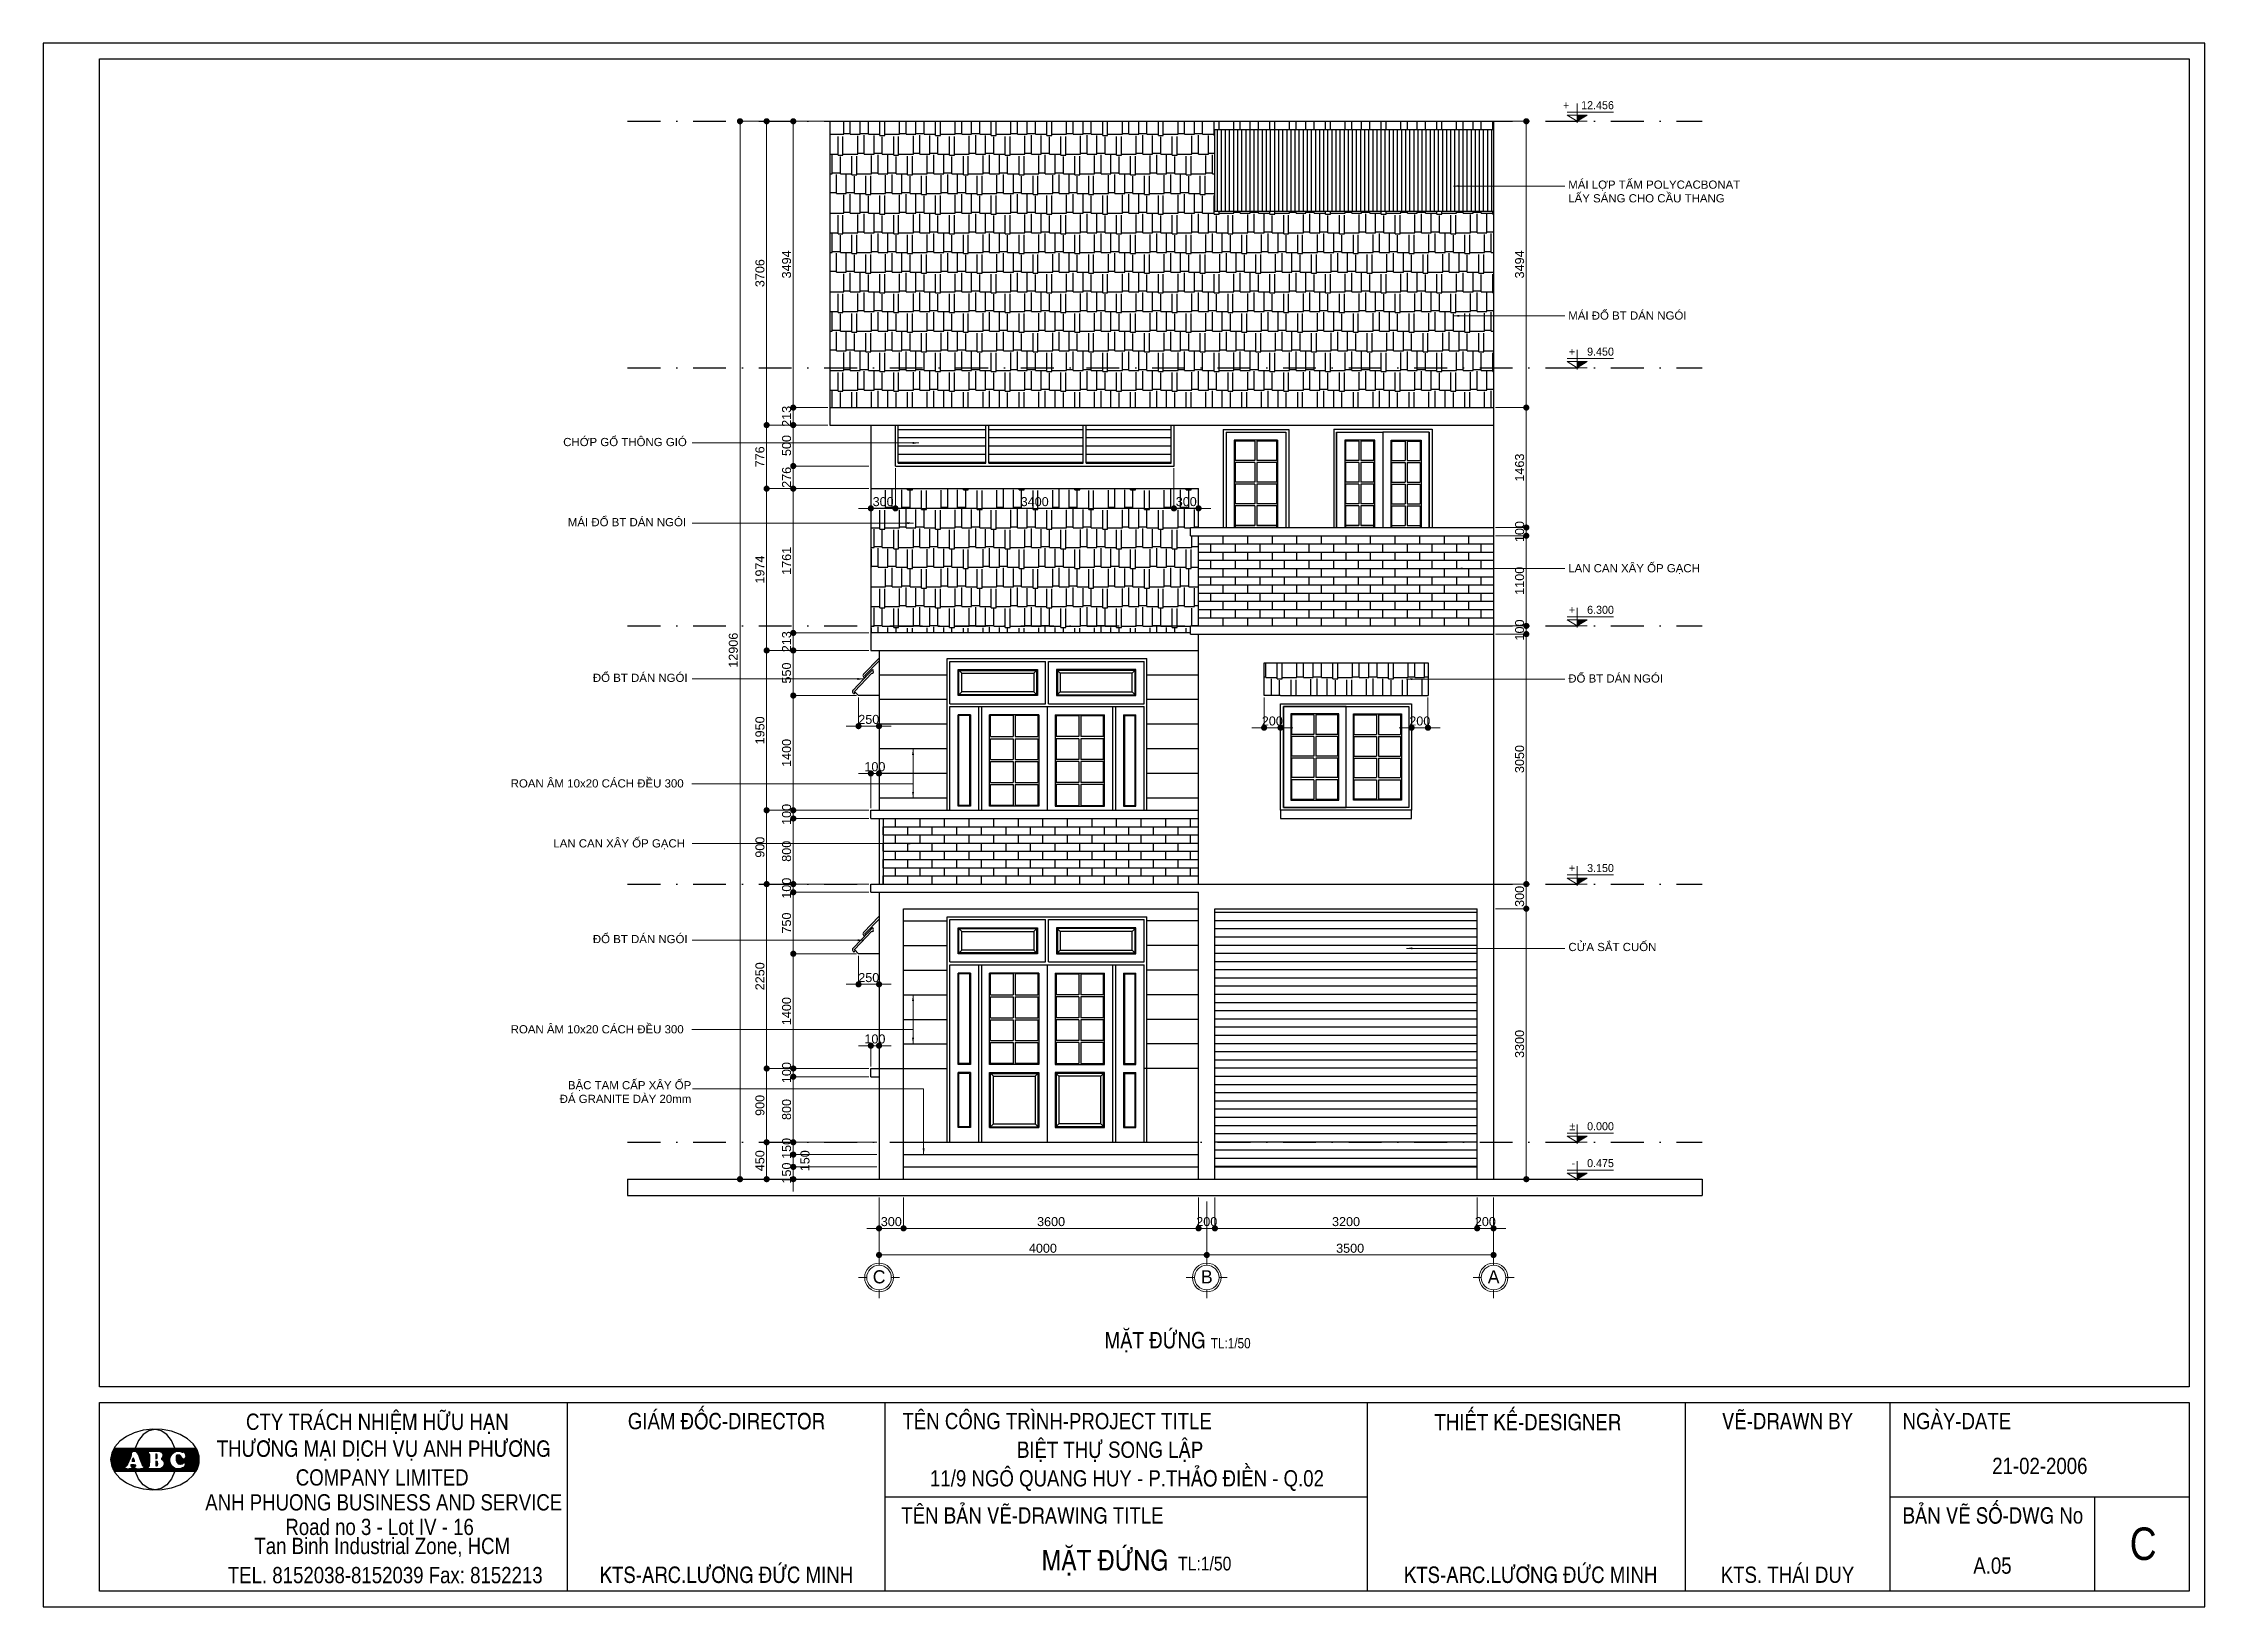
# Model space of a CAD drawing. Header units: millimetres. Extents: x -257631 to 60726, y -119421 to -4977.
# Drawn here: x -97560 to -44798, y -43125 to -4977 of the extents above; entities that cross this region are included whole.
import ezdxf
from ezdxf.enums import TextEntityAlignment as Align

# ---------------------------------------------------------------- set-up
doc = ezdxf.new("R2010")
doc.units = ezdxf.units.MM
doc.header["$LTSCALE"] = 400
doc.header["$MEASUREMENT"] = 0
doc.header["$PDMODE"] = 35
doc.linetypes.add('DASHDOTX2', pattern=[2, 1, -0.5, 0, -0.5])
for name, color, linetype in [('HACTH', 8, 'Continuous'), ('hatch', 9, 'Continuous'), ('KHUNG', 5, 'Continuous'), ('net 2', 7, 'Continuous'), ('net 3', 144, 'Continuous'), ('THAY', 7, 'Continuous'), ('VTH-TRUC', 1, 'Continuous')]:
    doc.layers.add(name, color=color, linetype=linetype)
doc.layers.add('VTH-GHI CHU- KI HIEU', color=7, linetype='Continuous', lineweight=13)
doc.styles.add('100_dim', font='VAVOB.TTF', dxfattribs={"height": 220})
doc.styles.add('100_tieude', font='VAVOB.TTF', dxfattribs={"height": 500})
doc.styles.add('VNI-AVO', font='vhelven.ttf', dxfattribs={"height": 220})
doc.styles.add('VNI-HEL-CON', font='vhelvcn.ttf')
doc.dimstyles.new('style-50', dxfattribs={"dimscale": 0, "dimtxt": 2.3, "dimasz": 150, "dimexe": 50, "dimexo": 50, "dimgap": 50, "dimtad": 1, "dimdec": 0, "dimlfac": 0.5, "dimzin": 9, "dimtxsty": 'VNI-AVO', "dimblk": 'DOT', "dimcen": 0, "dimdle": 150, "dimclrd": 146, "dimclre": 146, "dimclrt": 7, "dimadec": 0, "dimazin": 0, "dimtfac": 1, "dimtdec": 0, "dimtix": 1, "dimtmove": 2, "dimatfit": 3, "dimfxl": 0, "dimlwd": 13, "dimlwe": 13, "dimarcsym": 0})
pattern_1 = [(0, (0, 0), (1020, 480), [240, -200, 280, -120, 360, -160]), (0, (240, 20), (1020, 480), [200, -760, 160, -240]), (0, (720, -30), (1020, 480), [120, -1240]), (90, (0, 0), (-340, 480), [460, -1460]), (90, (240, 0), (-340, 480), [450, -1470]), (90, (440, 0), (-340, 480), [420, -1500]), (90, (720, -30), (-340, 480), [460, -1460]), (90, (840, -30), (-340, 480), [460, -1460]), (90, (1200, 0), (-340, 480), [440, -1480])]

# ---------------------------------------------------------------- blocks, each defined once
blk = doc.blocks.new('_Dot')
at = {"color": 0, "linetype": 'ByBlock', "lineweight": -2}
blk.add_line((-0.5, 0), (-1, 0), dxfattribs=at)
at = {"color": 0, "linetype": 'ByBlock', "lineweight": 100, "const_width": 0.5}
blk.add_lwpolyline([(-0.25, 0, 1), (0.25, 0, 1)], format="xyb", close=True, dxfattribs=at)
blk = doc.blocks.new('*D589')
at = {"layer": 'Defpoints', "color": 0}
for p in [(158423, 123397), (159023, 122845), (159023, 122364)]:
    blk.add_point(p, dxfattribs=at)
at = {"layer": 'net 2', "color": 146, "lineweight": 13}
for p, q in [((158423, 123347), (158423, 122314)), ((159023, 122795), (159023, 122314)), ((158273, 122364), (158123, 122364)), ((158423, 122364), (159023, 122364)), ((159173, 122364), (159323, 122364))]:
    blk.add_line(p, q, dxfattribs=at)
at = {"layer": 'net 2', "color": 146, "lineweight": 13, "xscale": 150, "yscale": 150, "zscale": 150}
blk.add_blockref('_Dot', (158423, 122364), dxfattribs=at)
at = {"layer": 'net 2', "color": 146, "lineweight": 13, "xscale": 150, "yscale": 150, "zscale": 150, "rotation": 180}
blk.add_blockref('_Dot', (159023, 122364), dxfattribs=at)
at = {"layer": 'net 2', "color": 7, "insert": (158723, 122527), "char_height": 220, "attachment_point": 5, "style": 'VNI-AVO'}
blk.add_mtext('300', dxfattribs=at)
blk = doc.blocks.new('*D588')
at = {"layer": 'Defpoints', "color": 0}
for p in [(151623, 123397), (158423, 123397), (158423, 122364)]:
    blk.add_point(p, dxfattribs=at)
at = {"layer": 'net 2', "color": 146, "lineweight": 13}
for p, q in [((151623, 123347), (151623, 122314)), ((158423, 123347), (158423, 122314)), ((151773, 122364), (158273, 122364))]:
    blk.add_line(p, q, dxfattribs=at)
at = {"layer": 'net 2', "color": 146, "lineweight": 13, "xscale": 150, "yscale": 150, "zscale": 150, "rotation": 180}
blk.add_blockref('_Dot', (151623, 122364), dxfattribs=at)
at = {"layer": 'net 2', "color": 146, "lineweight": 13, "xscale": 150, "yscale": 150, "zscale": 150}
blk.add_blockref('_Dot', (158423, 122364), dxfattribs=at)
at = {"layer": 'net 2', "color": 7, "insert": (155023, 122527), "char_height": 220, "attachment_point": 5, "style": 'VNI-AVO'}
blk.add_mtext('3400', dxfattribs=at)
blk = doc.blocks.new('*D587')
at = {"layer": 'Defpoints', "color": 0}
for p in [(151024, 123397), (151623, 123397), (151024, 122364)]:
    blk.add_point(p, dxfattribs=at)
at = {"layer": 'net 2', "color": 146, "lineweight": 13}
for p, q in [((151024, 123347), (151024, 122314)), ((151623, 123347), (151623, 122314)), ((150874, 122364), (150724, 122364)), ((151623, 122364), (151024, 122364)), ((151773, 122364), (151923, 122364))]:
    blk.add_line(p, q, dxfattribs=at)
at = {"layer": 'net 2', "color": 146, "lineweight": 13, "xscale": 150, "yscale": 150, "zscale": 150}
blk.add_blockref('_Dot', (151024, 122364), dxfattribs=at)
at = {"layer": 'net 2', "color": 146, "lineweight": 13, "xscale": 150, "yscale": 150, "zscale": 150, "rotation": 180}
blk.add_blockref('_Dot', (151623, 122364), dxfattribs=at)
at = {"layer": 'net 2', "color": 7, "insert": (151324, 122527), "char_height": 220, "attachment_point": 5, "style": 'VNI-AVO'}
blk.add_mtext('300', dxfattribs=at)
blk = doc.blocks.new('*D557')
at = {"layer": 'Defpoints', "color": 0}
for p in [(151223, 109254), (151023, 108697), (151223, 108697)]:
    blk.add_point(p, dxfattribs=at)
at = {"layer": 'net 2', "color": 146, "lineweight": 13}
for p, q in [((150873, 109254), (150723, 109254)), ((151023, 108747), (151023, 109304)), ((151023, 109254), (151223, 109254)), ((151223, 108747), (151223, 109304)), ((151373, 109254), (151523, 109254))]:
    blk.add_line(p, q, dxfattribs=at)
at = {"layer": 'net 2', "color": 146, "lineweight": 13, "xscale": 150, "yscale": 150, "zscale": 150}
blk.add_blockref('_Dot', (151023, 109254), dxfattribs=at)
at = {"layer": 'net 2', "color": 146, "lineweight": 13, "xscale": 150, "yscale": 150, "zscale": 150, "rotation": 180}
blk.add_blockref('_Dot', (151223, 109254), dxfattribs=at)
at = {"layer": 'net 2', "color": 7, "insert": (151123, 109417), "char_height": 220, "attachment_point": 5, "style": 'VNI-AVO'}
blk.add_mtext('100', dxfattribs=at)
blk = doc.blocks.new('*D556')
at = {"layer": 'Defpoints', "color": 0}
for p in [(151223, 115897), (151023, 114997), (151223, 114997)]:
    blk.add_point(p, dxfattribs=at)
at = {"layer": 'net 2', "color": 146, "lineweight": 13}
for p, q in [((150873, 115897), (150723, 115897)), ((151023, 115047), (151023, 115947)), ((151023, 115897), (151223, 115897)), ((151223, 115047), (151223, 115947)), ((151373, 115897), (151523, 115897))]:
    blk.add_line(p, q, dxfattribs=at)
at = {"layer": 'net 2', "color": 146, "lineweight": 13, "xscale": 150, "yscale": 150, "zscale": 150}
blk.add_blockref('_Dot', (151023, 115897), dxfattribs=at)
at = {"layer": 'net 2', "color": 146, "lineweight": 13, "xscale": 150, "yscale": 150, "zscale": 150, "rotation": 180}
blk.add_blockref('_Dot', (151223, 115897), dxfattribs=at)
at = {"layer": 'net 2', "color": 7, "insert": (151123, 116060), "char_height": 220, "attachment_point": 5, "style": 'VNI-AVO'}
blk.add_mtext('100', dxfattribs=at)
blk = doc.blocks.new('*D555')
at = {"layer": 'Defpoints', "color": 0}
for p in [(150723, 111497), (151223, 111497), (151223, 110751)]:
    blk.add_point(p, dxfattribs=at)
at = {"layer": 'net 2', "color": 146, "lineweight": 13}
for p, q in [((150723, 111447), (150723, 110701)), ((151223, 111447), (151223, 110701)), ((150573, 110751), (150423, 110751)), ((150723, 110751), (151223, 110751)), ((151373, 110751), (151523, 110751))]:
    blk.add_line(p, q, dxfattribs=at)
at = {"layer": 'net 2', "color": 146, "lineweight": 13, "xscale": 150, "yscale": 150, "zscale": 150}
blk.add_blockref('_Dot', (150723, 110751), dxfattribs=at)
at = {"layer": 'net 2', "color": 146, "lineweight": 13, "xscale": 150, "yscale": 150, "zscale": 150, "rotation": 180}
blk.add_blockref('_Dot', (151223, 110751), dxfattribs=at)
at = {"layer": 'net 2', "color": 7, "insert": (150973, 110914), "char_height": 220, "attachment_point": 5, "style": 'VNI-AVO'}
blk.add_mtext('250', dxfattribs=at)
blk = doc.blocks.new('*D554')
at = {"layer": 'Defpoints', "color": 0}
for p in [(160623, 117797), (161023, 117597), (160623, 117012)]:
    blk.add_point(p, dxfattribs=at)
at = {"layer": 'net 2', "color": 146, "lineweight": 13}
for p, q in [((160623, 117747), (160623, 116962)), ((161023, 117547), (161023, 116962)), ((160473, 117012), (160323, 117012)), ((161023, 117012), (160623, 117012)), ((161173, 117012), (161323, 117012))]:
    blk.add_line(p, q, dxfattribs=at)
at = {"layer": 'net 2', "color": 146, "lineweight": 13, "xscale": 150, "yscale": 150, "zscale": 150}
blk.add_blockref('_Dot', (160623, 117012), dxfattribs=at)
at = {"layer": 'net 2', "color": 146, "lineweight": 13, "xscale": 150, "yscale": 150, "zscale": 150, "rotation": 180}
blk.add_blockref('_Dot', (161023, 117012), dxfattribs=at)
at = {"layer": 'net 2', "color": 7, "insert": (160823, 117175), "char_height": 220, "attachment_point": 5, "style": 'VNI-AVO'}
blk.add_mtext('200', dxfattribs=at)
blk = doc.blocks.new('*D553')
at = {"layer": 'Defpoints', "color": 0}
for p in [(164623, 117797), (164223, 117597), (164623, 117012)]:
    blk.add_point(p, dxfattribs=at)
at = {"layer": 'net 2', "color": 146, "lineweight": 13}
for p, q in [((164623, 117747), (164623, 116962)), ((164223, 117547), (164223, 116962)), ((164073, 117012), (163923, 117012)), ((164223, 117012), (164623, 117012)), ((164773, 117012), (164923, 117012))]:
    blk.add_line(p, q, dxfattribs=at)
at = {"layer": 'net 2', "color": 146, "lineweight": 13, "xscale": 150, "yscale": 150, "zscale": 150}
blk.add_blockref('_Dot', (164223, 117012), dxfattribs=at)
at = {"layer": 'net 2', "color": 146, "lineweight": 13, "xscale": 150, "yscale": 150, "zscale": 150, "rotation": 180}
blk.add_blockref('_Dot', (164623, 117012), dxfattribs=at)
at = {"layer": 'net 2', "color": 7, "insert": (164423, 117175), "char_height": 220, "attachment_point": 5, "style": 'VNI-AVO'}
blk.add_mtext('200', dxfattribs=at)
blk = doc.blocks.new('*D552')
at = {"layer": 'Defpoints', "color": 0}
for p in [(150723, 117797), (151223, 117797), (151223, 117051)]:
    blk.add_point(p, dxfattribs=at)
at = {"layer": 'net 2', "color": 146, "lineweight": 13}
for p, q in [((150723, 117747), (150723, 117001)), ((151223, 117747), (151223, 117001)), ((150573, 117051), (150423, 117051)), ((150723, 117051), (151223, 117051)), ((151373, 117051), (151523, 117051))]:
    blk.add_line(p, q, dxfattribs=at)
at = {"layer": 'net 2', "color": 146, "lineweight": 13, "xscale": 150, "yscale": 150, "zscale": 150}
blk.add_blockref('_Dot', (150723, 117051), dxfattribs=at)
at = {"layer": 'net 2', "color": 146, "lineweight": 13, "xscale": 150, "yscale": 150, "zscale": 150, "rotation": 180}
blk.add_blockref('_Dot', (151223, 117051), dxfattribs=at)
at = {"layer": 'net 2', "color": 7, "insert": (150973, 117214), "char_height": 220, "attachment_point": 5, "style": 'VNI-AVO'}
blk.add_mtext('250', dxfattribs=at)
blk = doc.blocks.new('VTH- COTE')
at = {"layer": 'VTH-GHI CHU- KI HIEU'}
blk.add_hatch(color=256, dxfattribs=at).paths.add_polyline_path([(0, 0), (40.7, 24.3), (0, 24.3)])
for p, q in [((-39.7, 24.3), (40.7, 24.3)), ((-39.3, 36.3), (145.4, 36.3)), ((-39.3, 24.3), (0, 0)), ((-39.3, 0), (40.7, 0)), ((0, 71.4), (0, -6.7)), ((40.7, 24.3), (0, 0))]:
    blk.add_line(p, q, dxfattribs=at)
at = {"layer": 'VTH-GHI CHU- KI HIEU', "style": '100_dim'}
blk.add_attdef('%%P0.000', text='', height=32, dxfattribs=at).set_placement((147, 64.1), align=Align.MIDDLE_RIGHT)
blk = doc.blocks.new('*D484')
at = {"layer": 'Defpoints', "color": 0}
for p in [(166223, 131809), (167023, 131809), (166223, 124822)]:
    blk.add_point(p, dxfattribs=at)
at = {"layer": 'HACTH', "color": 146, "lineweight": 13}
for p, q in [((166273, 131809), (167073, 131809)), ((167023, 124972), (167023, 131659)), ((166273, 124822), (167073, 124822))]:
    blk.add_line(p, q, dxfattribs=at)
at = {"layer": 'HACTH', "color": 146, "lineweight": 13, "xscale": 150, "yscale": 150, "zscale": 150}
for p, rotation in [((167023, 131809), 90), ((167023, 124822), 270)]:
    blk.add_blockref('_Dot', p, dxfattribs=dict(at, rotation=rotation))
at = {"layer": 'HACTH', "color": 7, "insert": (166860, 128316), "char_height": 220, "attachment_point": 5, "rotation": 90, "style": 'VNI-AVO'}
blk.add_mtext('3494', dxfattribs=at)
blk = doc.blocks.new('*D483')
at = {"layer": 'Defpoints', "color": 0}
for p in [(166223, 124822), (167023, 124822), (166223, 121897)]:
    blk.add_point(p, dxfattribs=at)
at = {"layer": 'HACTH', "color": 146, "lineweight": 13}
for p, q in [((166273, 124822), (167073, 124822)), ((167023, 122047), (167023, 124672)), ((166273, 121897), (167073, 121897))]:
    blk.add_line(p, q, dxfattribs=at)
at = {"layer": 'HACTH', "color": 146, "lineweight": 13, "xscale": 150, "yscale": 150, "zscale": 150}
for p, rotation in [((167023, 124822), 90), ((167023, 121897), 270)]:
    blk.add_blockref('_Dot', p, dxfattribs=dict(at, rotation=rotation))
at = {"layer": 'HACTH', "color": 7, "insert": (166860, 123359), "char_height": 220, "attachment_point": 5, "rotation": 90, "style": 'VNI-AVO'}
blk.add_mtext('1463', dxfattribs=at)
blk = doc.blocks.new('*D482')
at = {"layer": 'Defpoints', "color": 0}
for p in [(166223, 112597), (166223, 105997), (167023, 105997)]:
    blk.add_point(p, dxfattribs=at)
at = {"layer": 'HACTH', "color": 146, "lineweight": 13}
for p, q in [((166273, 112597), (167073, 112597)), ((167023, 112447), (167023, 106147)), ((166273, 105997), (167073, 105997))]:
    blk.add_line(p, q, dxfattribs=at)
at = {"layer": 'HACTH', "color": 146, "lineweight": 13, "xscale": 150, "yscale": 150, "zscale": 150}
for p, rotation in [((167023, 112597), 90), ((167023, 105997), 270)]:
    blk.add_blockref('_Dot', p, dxfattribs=dict(at, rotation=rotation))
at = {"layer": 'HACTH', "color": 7, "insert": (166860, 109297), "char_height": 220, "attachment_point": 5, "rotation": 90, "style": 'VNI-AVO'}
blk.add_mtext('3300', dxfattribs=at)
blk = doc.blocks.new('*D481')
at = {"layer": 'Defpoints', "color": 0}
for p in [(166223, 113197), (166223, 112597), (167023, 112597)]:
    blk.add_point(p, dxfattribs=at)
at = {"layer": 'HACTH', "color": 146, "lineweight": 13}
for p, q in [((167023, 113347), (167023, 113497)), ((166273, 113197), (167073, 113197)), ((167023, 113197), (167023, 112597)), ((166273, 112597), (167073, 112597)), ((167023, 112447), (167023, 112297))]:
    blk.add_line(p, q, dxfattribs=at)
at = {"layer": 'HACTH', "color": 146, "lineweight": 13, "xscale": 150, "yscale": 150, "zscale": 150}
for p, rotation in [((167023, 113197), 270), ((167023, 112597), 90)]:
    blk.add_blockref('_Dot', p, dxfattribs=dict(at, rotation=rotation))
at = {"layer": 'HACTH', "color": 7, "insert": (166860, 112897), "char_height": 220, "attachment_point": 5, "rotation": 90, "style": 'VNI-AVO'}
blk.add_mtext('300', dxfattribs=at)
blk = doc.blocks.new('*D480')
at = {"layer": 'Defpoints', "color": 0}
for p in [(166223, 119297), (166223, 113197), (167023, 113197)]:
    blk.add_point(p, dxfattribs=at)
at = {"layer": 'HACTH', "color": 146, "lineweight": 13}
for p, q in [((166273, 119297), (167073, 119297)), ((167023, 119147), (167023, 113347)), ((166273, 113197), (167073, 113197))]:
    blk.add_line(p, q, dxfattribs=at)
at = {"layer": 'HACTH', "color": 146, "lineweight": 13, "xscale": 150, "yscale": 150, "zscale": 150}
for p, rotation in [((167023, 119297), 90), ((167023, 113197), 270)]:
    blk.add_blockref('_Dot', p, dxfattribs=dict(at, rotation=rotation))
at = {"layer": 'HACTH', "color": 7, "insert": (166860, 116247), "char_height": 220, "attachment_point": 5, "rotation": 90, "style": 'VNI-AVO'}
blk.add_mtext('3050', dxfattribs=at)
blk = doc.blocks.new('*D479')
at = {"layer": 'Defpoints', "color": 0}
for p in [(166223, 119497), (166223, 119297), (167023, 119297)]:
    blk.add_point(p, dxfattribs=at)
at = {"layer": 'HACTH', "color": 146, "lineweight": 13}
for p, q in [((167023, 119647), (167023, 119797)), ((166273, 119497), (167073, 119497)), ((166273, 119297), (167073, 119297)), ((167023, 119497), (167023, 119297)), ((167023, 119147), (167023, 118997))]:
    blk.add_line(p, q, dxfattribs=at)
at = {"layer": 'HACTH', "color": 146, "lineweight": 13, "xscale": 150, "yscale": 150, "zscale": 150}
for p, rotation in [((167023, 119497), 270), ((167023, 119297), 90)]:
    blk.add_blockref('_Dot', p, dxfattribs=dict(at, rotation=rotation))
at = {"layer": 'HACTH', "color": 7, "insert": (166860, 119397), "char_height": 220, "attachment_point": 5, "rotation": 90, "style": 'VNI-AVO'}
blk.add_mtext('100', dxfattribs=at)
blk = doc.blocks.new('*D478')
at = {"layer": 'Defpoints', "color": 0}
for p in [(166223, 121697), (166223, 119497), (167023, 119497)]:
    blk.add_point(p, dxfattribs=at)
at = {"layer": 'HACTH', "color": 146, "lineweight": 13}
for p, q in [((166273, 121697), (167073, 121697)), ((167023, 121547), (167023, 119647)), ((166273, 119497), (167073, 119497))]:
    blk.add_line(p, q, dxfattribs=at)
at = {"layer": 'HACTH', "color": 146, "lineweight": 13, "xscale": 150, "yscale": 150, "zscale": 150}
for p, rotation in [((167023, 121697), 90), ((167023, 119497), 270)]:
    blk.add_blockref('_Dot', p, dxfattribs=dict(at, rotation=rotation))
at = {"layer": 'HACTH', "color": 7, "insert": (166860, 120597), "char_height": 220, "attachment_point": 5, "rotation": 90, "style": 'VNI-AVO'}
blk.add_mtext('1100', dxfattribs=at)
blk = doc.blocks.new('*D477')
at = {"layer": 'Defpoints', "color": 0}
for p in [(166223, 121897), (166223, 121697), (167023, 121697)]:
    blk.add_point(p, dxfattribs=at)
at = {"layer": 'HACTH', "color": 146, "lineweight": 13}
for p, q in [((166273, 121897), (167073, 121897)), ((167023, 122047), (167023, 122197)), ((167023, 121897), (167023, 121697)), ((166273, 121697), (167073, 121697)), ((167023, 121547), (167023, 121397))]:
    blk.add_line(p, q, dxfattribs=at)
at = {"layer": 'HACTH', "color": 146, "lineweight": 13, "xscale": 150, "yscale": 150, "zscale": 150}
for p, rotation in [((167023, 121897), 270), ((167023, 121697), 90)]:
    blk.add_blockref('_Dot', p, dxfattribs=dict(at, rotation=rotation))
at = {"layer": 'HACTH', "color": 7, "insert": (166860, 121797), "char_height": 220, "attachment_point": 5, "rotation": 90, "style": 'VNI-AVO'}
blk.add_mtext('100', dxfattribs=at)
blk = doc.blocks.new('TRUC')
at = {"layer": 'KHUNG', "lineweight": 20}
blk.add_circle((0, -500), 300, dxfattribs=at)
at = {"layer": 'VTH-TRUC', "color": 2, "lineweight": 20}
for p, q in [((0, -200), (0, 0)), ((-300, -500), (-500, -500)), ((300, -500), (500, -500)), ((0, -800), (0, -1000))]:
    blk.add_line(p, q, dxfattribs=at)
blk.add_circle((0, -500), 350, dxfattribs=at)
at = {"layer": 'VTH-TRUC', "color": 7, "style": '100_tieude'}
blk.add_attdef('A', text='', height=320, dxfattribs=at).set_placement((2, -482), align=Align.MIDDLE_CENTER)
blk = doc.blocks.new('*D476')
at = {"layer": 'Defpoints', "color": 0}
for p in [(166223, 105597), (159223, 105504), (166223, 104147)]:
    blk.add_point(p, dxfattribs=at)
at = {"layer": 'HACTH', "color": 146, "lineweight": 13}
for p, q in [((166223, 105547), (166223, 104097)), ((159223, 105454), (159223, 104097)), ((159373, 104147), (166073, 104147))]:
    blk.add_line(p, q, dxfattribs=at)
at = {"layer": 'HACTH', "color": 146, "lineweight": 13, "xscale": 150, "yscale": 150, "zscale": 150, "rotation": 180}
blk.add_blockref('_Dot', (159223, 104147), dxfattribs=at)
at = {"layer": 'HACTH', "color": 146, "lineweight": 13, "xscale": 150, "yscale": 150, "zscale": 150}
blk.add_blockref('_Dot', (166223, 104147), dxfattribs=at)
at = {"layer": 'HACTH', "color": 7, "insert": (162723, 104310), "char_height": 220, "attachment_point": 5, "style": 'VNI-AVO'}
blk.add_mtext('3500', dxfattribs=at)
blk = doc.blocks.new('*D475')
at = {"layer": 'Defpoints', "color": 0}
for p in [(151223, 105597), (159223, 105504), (159223, 104147)]:
    blk.add_point(p, dxfattribs=at)
at = {"layer": 'HACTH', "color": 146, "lineweight": 13}
for p, q in [((151223, 105547), (151223, 104097)), ((159223, 105454), (159223, 104097)), ((151373, 104147), (159073, 104147))]:
    blk.add_line(p, q, dxfattribs=at)
at = {"layer": 'HACTH', "color": 146, "lineweight": 13, "xscale": 150, "yscale": 150, "zscale": 150, "rotation": 180}
blk.add_blockref('_Dot', (151223, 104147), dxfattribs=at)
at = {"layer": 'HACTH', "color": 146, "lineweight": 13, "xscale": 150, "yscale": 150, "zscale": 150}
blk.add_blockref('_Dot', (159223, 104147), dxfattribs=at)
at = {"layer": 'HACTH', "color": 7, "insert": (155223, 104310), "char_height": 220, "attachment_point": 5, "style": 'VNI-AVO'}
blk.add_mtext('4000', dxfattribs=at)
blk = doc.blocks.new('*D474')
at = {"layer": 'Defpoints', "color": 0}
for p in [(165823, 105597), (166223, 105597), (166223, 104797)]:
    blk.add_point(p, dxfattribs=at)
at = {"layer": 'HACTH', "color": 146, "lineweight": 13}
for p, q in [((165823, 105547), (165823, 104747)), ((166223, 105547), (166223, 104747)), ((165673, 104797), (165523, 104797)), ((165823, 104797), (166223, 104797)), ((166373, 104797), (166523, 104797))]:
    blk.add_line(p, q, dxfattribs=at)
at = {"layer": 'HACTH', "color": 146, "lineweight": 13, "xscale": 150, "yscale": 150, "zscale": 150}
blk.add_blockref('_Dot', (165823, 104797), dxfattribs=at)
at = {"layer": 'HACTH', "color": 146, "lineweight": 13, "xscale": 150, "yscale": 150, "zscale": 150, "rotation": 180}
blk.add_blockref('_Dot', (166223, 104797), dxfattribs=at)
at = {"layer": 'HACTH', "color": 7, "insert": (166023, 104960), "char_height": 220, "attachment_point": 5, "style": 'VNI-AVO'}
blk.add_mtext('200', dxfattribs=at)
blk = doc.blocks.new('*D473')
at = {"layer": 'Defpoints', "color": 0}
for p in [(159423, 105597), (165823, 105597), (165823, 104797)]:
    blk.add_point(p, dxfattribs=at)
at = {"layer": 'HACTH', "color": 146, "lineweight": 13}
for p, q in [((159423, 105547), (159423, 104747)), ((165823, 105547), (165823, 104747)), ((159573, 104797), (165673, 104797))]:
    blk.add_line(p, q, dxfattribs=at)
at = {"layer": 'HACTH', "color": 146, "lineweight": 13, "xscale": 150, "yscale": 150, "zscale": 150, "rotation": 180}
blk.add_blockref('_Dot', (159423, 104797), dxfattribs=at)
at = {"layer": 'HACTH', "color": 146, "lineweight": 13, "xscale": 150, "yscale": 150, "zscale": 150}
blk.add_blockref('_Dot', (165823, 104797), dxfattribs=at)
at = {"layer": 'HACTH', "color": 7, "insert": (162623, 104960), "char_height": 220, "attachment_point": 5, "style": 'VNI-AVO'}
blk.add_mtext('3200', dxfattribs=at)
blk = doc.blocks.new('*D472')
at = {"layer": 'Defpoints', "color": 0}
for p in [(159023, 105597), (159423, 105597), (159423, 104797)]:
    blk.add_point(p, dxfattribs=at)
at = {"layer": 'HACTH', "color": 146, "lineweight": 13}
for p, q in [((159023, 105547), (159023, 104747)), ((159423, 105547), (159423, 104747)), ((158873, 104797), (158723, 104797)), ((159023, 104797), (159423, 104797)), ((159573, 104797), (159723, 104797))]:
    blk.add_line(p, q, dxfattribs=at)
at = {"layer": 'HACTH', "color": 146, "lineweight": 13, "xscale": 150, "yscale": 150, "zscale": 150}
blk.add_blockref('_Dot', (159023, 104797), dxfattribs=at)
at = {"layer": 'HACTH', "color": 146, "lineweight": 13, "xscale": 150, "yscale": 150, "zscale": 150, "rotation": 180}
blk.add_blockref('_Dot', (159423, 104797), dxfattribs=at)
at = {"layer": 'HACTH', "color": 7, "insert": (159223, 104960), "char_height": 220, "attachment_point": 5, "style": 'VNI-AVO'}
blk.add_mtext('200', dxfattribs=at)
blk = doc.blocks.new('*D471')
at = {"layer": 'Defpoints', "color": 0}
for p in [(151823, 105597), (159023, 105597), (159023, 104797)]:
    blk.add_point(p, dxfattribs=at)
at = {"layer": 'HACTH', "color": 146, "lineweight": 13}
for p, q in [((151823, 105547), (151823, 104747)), ((159023, 105547), (159023, 104747)), ((151973, 104797), (158873, 104797))]:
    blk.add_line(p, q, dxfattribs=at)
at = {"layer": 'HACTH', "color": 146, "lineweight": 13, "xscale": 150, "yscale": 150, "zscale": 150, "rotation": 180}
blk.add_blockref('_Dot', (151823, 104797), dxfattribs=at)
at = {"layer": 'HACTH', "color": 146, "lineweight": 13, "xscale": 150, "yscale": 150, "zscale": 150}
blk.add_blockref('_Dot', (159023, 104797), dxfattribs=at)
at = {"layer": 'HACTH', "color": 7, "insert": (155423, 104960), "char_height": 220, "attachment_point": 5, "style": 'VNI-AVO'}
blk.add_mtext('3600', dxfattribs=at)
blk = doc.blocks.new('*D470')
at = {"layer": 'Defpoints', "color": 0}
for p in [(151223, 105597), (151823, 105597), (151823, 104797)]:
    blk.add_point(p, dxfattribs=at)
at = {"layer": 'HACTH', "color": 146, "lineweight": 13}
for p, q in [((151223, 105547), (151223, 104747)), ((151823, 105547), (151823, 104747)), ((151073, 104797), (150923, 104797)), ((151223, 104797), (151823, 104797)), ((151973, 104797), (152123, 104797))]:
    blk.add_line(p, q, dxfattribs=at)
at = {"layer": 'HACTH', "color": 146, "lineweight": 13, "xscale": 150, "yscale": 150, "zscale": 150}
blk.add_blockref('_Dot', (151223, 104797), dxfattribs=at)
at = {"layer": 'HACTH', "color": 146, "lineweight": 13, "xscale": 150, "yscale": 150, "zscale": 150, "rotation": 180}
blk.add_blockref('_Dot', (151823, 104797), dxfattribs=at)
at = {"layer": 'HACTH', "color": 7, "insert": (151523, 104960), "char_height": 220, "attachment_point": 5, "style": 'VNI-AVO'}
blk.add_mtext('300', dxfattribs=at)
blk = doc.blocks.new('*D468')
at = {"layer": 'Defpoints', "color": 0}
for p in [(150027, 131809), (147830, 105997), (150127, 105997)]:
    blk.add_point(p, dxfattribs=at)
at = {"layer": 'HACTH', "color": 146, "lineweight": 13}
for p, q in [((149977, 131809), (147780, 131809)), ((147830, 131659), (147830, 106147)), ((150077, 105997), (147780, 105997))]:
    blk.add_line(p, q, dxfattribs=at)
at = {"layer": 'HACTH', "color": 146, "lineweight": 13, "xscale": 150, "yscale": 150, "zscale": 150}
for p, rotation in [((147830, 131809), 90), ((147830, 105997), 270)]:
    blk.add_blockref('_Dot', p, dxfattribs=dict(at, rotation=rotation))
at = {"layer": 'HACTH', "color": 7, "insert": (147667, 118903), "char_height": 220, "attachment_point": 5, "rotation": 90, "style": 'VNI-AVO'}
blk.add_mtext('12906', dxfattribs=at)
blk = doc.blocks.new('*D466')
at = {"layer": 'Defpoints', "color": 0}
for p in [(150023, 123397), (149130, 122845), (150974, 122845)]:
    blk.add_point(p, dxfattribs=at)
at = {"layer": 'HACTH', "color": 146, "lineweight": 13}
for p, q in [((149130, 123547), (149130, 123697)), ((149973, 123397), (149080, 123397)), ((149130, 123397), (149130, 122845)), ((150924, 122845), (149080, 122845)), ((149130, 122695), (149130, 122545))]:
    blk.add_line(p, q, dxfattribs=at)
at = {"layer": 'HACTH', "color": 146, "lineweight": 13, "xscale": 150, "yscale": 150, "zscale": 150}
for p, rotation in [((149130, 123397), 270), ((149130, 122845), 90)]:
    blk.add_blockref('_Dot', p, dxfattribs=dict(at, rotation=rotation))
at = {"layer": 'HACTH', "color": 7, "insert": (148967, 123121), "char_height": 220, "attachment_point": 5, "rotation": 90, "style": 'VNI-AVO'}
blk.add_mtext('276', dxfattribs=at)
blk = doc.blocks.new('*D465')
at = {"layer": 'Defpoints', "color": 0}
for p in [(148480, 131809), (150027, 131809), (150027, 124397)]:
    blk.add_point(p, dxfattribs=at)
at = {"layer": 'HACTH', "color": 146, "lineweight": 13}
for p, q in [((149977, 131809), (148430, 131809)), ((148480, 124547), (148480, 131659)), ((149977, 124397), (148430, 124397))]:
    blk.add_line(p, q, dxfattribs=at)
at = {"layer": 'HACTH', "color": 146, "lineweight": 13, "xscale": 150, "yscale": 150, "zscale": 150}
for p, rotation in [((148480, 131809), 90), ((148480, 124397), 270)]:
    blk.add_blockref('_Dot', p, dxfattribs=dict(at, rotation=rotation))
at = {"layer": 'HACTH', "color": 7, "insert": (148317, 128103), "char_height": 220, "attachment_point": 5, "rotation": 90, "style": 'VNI-AVO'}
blk.add_mtext('3706', dxfattribs=at)
blk = doc.blocks.new('*D464')
at = {"layer": 'Defpoints', "color": 0}
for p in [(148480, 124397), (150027, 124397), (151024, 122845)]:
    blk.add_point(p, dxfattribs=at)
at = {"layer": 'HACTH', "color": 146, "lineweight": 13}
for p, q in [((149977, 124397), (148430, 124397)), ((148480, 122995), (148480, 124247)), ((150974, 122845), (148430, 122845))]:
    blk.add_line(p, q, dxfattribs=at)
at = {"layer": 'HACTH', "color": 146, "lineweight": 13, "xscale": 150, "yscale": 150, "zscale": 150}
for p, rotation in [((148480, 124397), 90), ((148480, 122845), 270)]:
    blk.add_blockref('_Dot', p, dxfattribs=dict(at, rotation=rotation))
at = {"layer": 'HACTH', "color": 7, "insert": (148317, 123621), "char_height": 220, "attachment_point": 5, "rotation": 90, "style": 'VNI-AVO'}
blk.add_mtext('776', dxfattribs=at)
blk = doc.blocks.new('*D463')
at = {"layer": 'Defpoints', "color": 0}
for p in [(148480, 122845), (151024, 122845), (150027, 118897)]:
    blk.add_point(p, dxfattribs=at)
at = {"layer": 'HACTH', "color": 146, "lineweight": 13}
for p, q in [((150974, 122845), (148430, 122845)), ((148480, 119047), (148480, 122695)), ((149977, 118897), (148430, 118897))]:
    blk.add_line(p, q, dxfattribs=at)
at = {"layer": 'HACTH', "color": 146, "lineweight": 13, "xscale": 150, "yscale": 150, "zscale": 150}
for p, rotation in [((148480, 122845), 90), ((148480, 118897), 270)]:
    blk.add_blockref('_Dot', p, dxfattribs=dict(at, rotation=rotation))
at = {"layer": 'HACTH', "color": 7, "insert": (148317, 120871), "char_height": 220, "attachment_point": 5, "rotation": 90, "style": 'VNI-AVO'}
blk.add_mtext('1974', dxfattribs=at)
blk = doc.blocks.new('*D462')
at = {"layer": 'Defpoints', "color": 0}
for p in [(148480, 118897), (150027, 118897), (150027, 114997)]:
    blk.add_point(p, dxfattribs=at)
at = {"layer": 'HACTH', "color": 146, "lineweight": 13}
for p, q in [((149977, 118897), (148430, 118897)), ((148480, 115147), (148480, 118747)), ((149977, 114997), (148430, 114997))]:
    blk.add_line(p, q, dxfattribs=at)
at = {"layer": 'HACTH', "color": 146, "lineweight": 13, "xscale": 150, "yscale": 150, "zscale": 150}
for p, rotation in [((148480, 118897), 90), ((148480, 114997), 270)]:
    blk.add_blockref('_Dot', p, dxfattribs=dict(at, rotation=rotation))
at = {"layer": 'HACTH', "color": 7, "insert": (148317, 116947), "char_height": 220, "attachment_point": 5, "rotation": 90, "style": 'VNI-AVO'}
blk.add_mtext('1950', dxfattribs=at)
blk = doc.blocks.new('*D461')
at = {"layer": 'Defpoints', "color": 0}
for p in [(150973, 108697), (148480, 106897), (150973, 106897)]:
    blk.add_point(p, dxfattribs=at)
at = {"layer": 'HACTH', "color": 146, "lineweight": 13}
for p, q in [((150923, 108697), (148430, 108697)), ((148480, 108547), (148480, 107047)), ((150923, 106897), (148430, 106897))]:
    blk.add_line(p, q, dxfattribs=at)
at = {"layer": 'HACTH', "color": 146, "lineweight": 13, "xscale": 150, "yscale": 150, "zscale": 150}
for p, rotation in [((148480, 108697), 90), ((148480, 106897), 270)]:
    blk.add_blockref('_Dot', p, dxfattribs=dict(at, rotation=rotation))
at = {"layer": 'HACTH', "color": 7, "insert": (148317, 107797), "char_height": 220, "attachment_point": 5, "rotation": 90, "style": 'VNI-AVO'}
blk.add_mtext('900', dxfattribs=at)
blk = doc.blocks.new('*D460')
at = {"layer": 'Defpoints', "color": 0}
for p in [(150027, 113197), (148480, 108697), (150973, 108697)]:
    blk.add_point(p, dxfattribs=at)
at = {"layer": 'HACTH', "color": 146, "lineweight": 13}
for p, q in [((149977, 113197), (148430, 113197)), ((148480, 113047), (148480, 108847)), ((150923, 108697), (148430, 108697))]:
    blk.add_line(p, q, dxfattribs=at)
at = {"layer": 'HACTH', "color": 146, "lineweight": 13, "xscale": 150, "yscale": 150, "zscale": 150}
for p, rotation in [((148480, 113197), 90), ((148480, 108697), 270)]:
    blk.add_blockref('_Dot', p, dxfattribs=dict(at, rotation=rotation))
at = {"layer": 'HACTH', "color": 7, "insert": (148317, 110947), "char_height": 220, "attachment_point": 5, "rotation": 90, "style": 'VNI-AVO'}
blk.add_mtext('2250', dxfattribs=at)
blk = doc.blocks.new('*D459')
at = {"layer": 'Defpoints', "color": 0}
for p in [(148480, 114997), (150027, 114997), (150027, 113197)]:
    blk.add_point(p, dxfattribs=at)
at = {"layer": 'HACTH', "color": 146, "lineweight": 13}
for p, q in [((149977, 114997), (148430, 114997)), ((148480, 113347), (148480, 114847)), ((149977, 113197), (148430, 113197))]:
    blk.add_line(p, q, dxfattribs=at)
at = {"layer": 'HACTH', "color": 146, "lineweight": 13, "xscale": 150, "yscale": 150, "zscale": 150}
for p, rotation in [((148480, 114997), 90), ((148480, 113197), 270)]:
    blk.add_blockref('_Dot', p, dxfattribs=dict(at, rotation=rotation))
at = {"layer": 'HACTH', "color": 7, "insert": (148317, 114097), "char_height": 220, "attachment_point": 5, "rotation": 90, "style": 'VNI-AVO'}
blk.add_mtext('900', dxfattribs=at)
blk = doc.blocks.new('*D458')
at = {"layer": 'Defpoints', "color": 0}
for p in [(148480, 106897), (150127, 106897), (151223, 105997)]:
    blk.add_point(p, dxfattribs=at)
at = {"layer": 'HACTH', "color": 146, "lineweight": 13}
for p, q in [((150077, 106897), (148430, 106897)), ((148480, 106147), (148480, 106747)), ((151173, 105997), (148430, 105997))]:
    blk.add_line(p, q, dxfattribs=at)
at = {"layer": 'HACTH', "color": 146, "lineweight": 13, "xscale": 150, "yscale": 150, "zscale": 150}
for p, rotation in [((148480, 106897), 90), ((148480, 105997), 270)]:
    blk.add_blockref('_Dot', p, dxfattribs=dict(at, rotation=rotation))
at = {"layer": 'HACTH', "color": 7, "insert": (148317, 106447), "char_height": 220, "attachment_point": 5, "rotation": 90, "style": 'VNI-AVO'}
blk.add_mtext('450', dxfattribs=at)
blk = doc.blocks.new('*D457')
at = {"layer": 'Defpoints', "color": 0}
for p in [(151223, 106297), (149130, 105997), (151223, 105997)]:
    blk.add_point(p, dxfattribs=at)
at = {"layer": 'HACTH', "color": 146, "lineweight": 13}
for p, q in [((149130, 106447), (149130, 106597)), ((151173, 106297), (149080, 106297)), ((149130, 106297), (149130, 105997)), ((151173, 105997), (149080, 105997)), ((149130, 105847), (149130, 105697))]:
    blk.add_line(p, q, dxfattribs=at)
at = {"layer": 'HACTH', "color": 146, "lineweight": 13, "xscale": 150, "yscale": 150, "zscale": 150}
for p, rotation in [((149130, 106297), 270), ((149130, 105997), 90)]:
    blk.add_blockref('_Dot', p, dxfattribs=dict(at, rotation=rotation))
at = {"layer": 'HACTH', "color": 7, "insert": (148967, 106147), "char_height": 220, "attachment_point": 5, "rotation": 90, "style": 'VNI-AVO'}
blk.add_mtext('150', dxfattribs=at)
blk = doc.blocks.new('*D456')
at = {"layer": 'Defpoints', "color": 0}
for p in [(151223, 106597), (149130, 106297), (151223, 106297)]:
    blk.add_point(p, dxfattribs=at)
at = {"layer": 'HACTH', "color": 146, "lineweight": 13}
for p, q in [((151173, 106597), (149080, 106597)), ((149130, 106747), (149130, 106897)), ((149130, 106597), (149130, 106297)), ((151173, 106297), (149080, 106297)), ((149130, 106147), (149130, 105997))]:
    blk.add_line(p, q, dxfattribs=at)
at = {"layer": 'HACTH', "color": 146, "lineweight": 13, "xscale": 150, "yscale": 150, "zscale": 150}
for p, rotation in [((149130, 106597), 270), ((149130, 106297), 90)]:
    blk.add_blockref('_Dot', p, dxfattribs=dict(at, rotation=rotation))
at = {"layer": 'HACTH', "color": 7, "insert": (149417, 106447), "char_height": 220, "attachment_point": 5, "rotation": 90, "style": 'VNI-AVO'}
blk.add_mtext('150', dxfattribs=at)
blk = doc.blocks.new('*D455')
at = {"layer": 'Defpoints', "color": 0}
for p in [(149130, 106597), (151223, 106897), (151223, 106597)]:
    blk.add_point(p, dxfattribs=at)
at = {"layer": 'HACTH', "color": 146, "lineweight": 13}
for p, q in [((149130, 107047), (149130, 107197)), ((151173, 106897), (149080, 106897)), ((151173, 106597), (149080, 106597)), ((149130, 106897), (149130, 106597)), ((149130, 106447), (149130, 106297))]:
    blk.add_line(p, q, dxfattribs=at)
at = {"layer": 'HACTH', "color": 146, "lineweight": 13, "xscale": 150, "yscale": 150, "zscale": 150}
for p, rotation in [((149130, 106897), 270), ((149130, 106597), 90)]:
    blk.add_blockref('_Dot', p, dxfattribs=dict(at, rotation=rotation))
at = {"layer": 'HACTH', "color": 7, "insert": (148967, 106747), "char_height": 220, "attachment_point": 5, "rotation": 90, "style": 'VNI-AVO'}
blk.add_mtext('150', dxfattribs=at)
blk = doc.blocks.new('*D454')
at = {"layer": 'Defpoints', "color": 0}
for p in [(149130, 131809), (150023, 131809), (150023, 124822)]:
    blk.add_point(p, dxfattribs=at)
at = {"layer": 'HACTH', "color": 146, "lineweight": 13}
for p, q in [((149973, 131809), (149080, 131809)), ((149130, 124972), (149130, 131659)), ((149973, 124822), (149080, 124822))]:
    blk.add_line(p, q, dxfattribs=at)
at = {"layer": 'HACTH', "color": 146, "lineweight": 13, "xscale": 150, "yscale": 150, "zscale": 150}
for p, rotation in [((149130, 131809), 90), ((149130, 124822), 270)]:
    blk.add_blockref('_Dot', p, dxfattribs=dict(at, rotation=rotation))
at = {"layer": 'HACTH', "color": 7, "insert": (148967, 128316), "char_height": 220, "attachment_point": 5, "rotation": 90, "style": 'VNI-AVO'}
blk.add_mtext('3494', dxfattribs=at)
blk = doc.blocks.new('*D453')
at = {"layer": 'Defpoints', "color": 0}
for p in [(149130, 124822), (150023, 124822), (150023, 124397)]:
    blk.add_point(p, dxfattribs=at)
at = {"layer": 'HACTH', "color": 146, "lineweight": 13}
for p, q in [((149130, 124972), (149130, 125122)), ((149973, 124822), (149080, 124822)), ((149130, 124397), (149130, 124822)), ((149973, 124397), (149080, 124397)), ((149130, 124247), (149130, 124097))]:
    blk.add_line(p, q, dxfattribs=at)
at = {"layer": 'HACTH', "color": 146, "lineweight": 13, "xscale": 150, "yscale": 150, "zscale": 150}
for p, rotation in [((149130, 124822), 270), ((149130, 124397), 90)]:
    blk.add_blockref('_Dot', p, dxfattribs=dict(at, rotation=rotation))
at = {"layer": 'HACTH', "color": 7, "insert": (148967, 124609), "char_height": 220, "attachment_point": 5, "rotation": 90, "style": 'VNI-AVO'}
blk.add_mtext('213', dxfattribs=at)
blk = doc.blocks.new('*D452')
at = {"layer": 'Defpoints', "color": 0}
for p in [(149130, 124397), (150023, 124397), (151024, 123397)]:
    blk.add_point(p, dxfattribs=at)
at = {"layer": 'HACTH', "color": 146, "lineweight": 13}
for p, q in [((149973, 124397), (149080, 124397)), ((149130, 123547), (149130, 124247)), ((150974, 123397), (149080, 123397))]:
    blk.add_line(p, q, dxfattribs=at)
at = {"layer": 'HACTH', "color": 146, "lineweight": 13, "xscale": 150, "yscale": 150, "zscale": 150}
for p, rotation in [((149130, 124397), 90), ((149130, 123397), 270)]:
    blk.add_blockref('_Dot', p, dxfattribs=dict(at, rotation=rotation))
at = {"layer": 'HACTH', "color": 7, "insert": (148967, 123897), "char_height": 220, "attachment_point": 5, "rotation": 90, "style": 'VNI-AVO'}
blk.add_mtext('500', dxfattribs=at)
blk = doc.blocks.new('*D451')
at = {"layer": 'Defpoints', "color": 0}
for p in [(149130, 122845), (151024, 122845), (151024, 119324)]:
    blk.add_point(p, dxfattribs=at)
at = {"layer": 'HACTH', "color": 146, "lineweight": 13}
for p, q in [((150974, 122845), (149080, 122845)), ((149130, 119474), (149130, 122695)), ((150974, 119324), (149080, 119324))]:
    blk.add_line(p, q, dxfattribs=at)
at = {"layer": 'HACTH', "color": 146, "lineweight": 13, "xscale": 150, "yscale": 150, "zscale": 150}
for p, rotation in [((149130, 122845), 90), ((149130, 119324), 270)]:
    blk.add_blockref('_Dot', p, dxfattribs=dict(at, rotation=rotation))
at = {"layer": 'HACTH', "color": 7, "insert": (148967, 121084), "char_height": 220, "attachment_point": 5, "rotation": 90, "style": 'VNI-AVO'}
blk.add_mtext('1761', dxfattribs=at)
blk = doc.blocks.new('*D450')
at = {"layer": 'Defpoints', "color": 0}
for p in [(149130, 119324), (151024, 119324), (151024, 118897)]:
    blk.add_point(p, dxfattribs=at)
at = {"layer": 'HACTH', "color": 146, "lineweight": 13}
for p, q in [((150974, 119324), (149080, 119324)), ((149130, 119474), (149130, 119624)), ((149130, 118897), (149130, 119324)), ((150974, 118897), (149080, 118897)), ((149130, 118747), (149130, 118597))]:
    blk.add_line(p, q, dxfattribs=at)
at = {"layer": 'HACTH', "color": 146, "lineweight": 13, "xscale": 150, "yscale": 150, "zscale": 150}
for p, rotation in [((149130, 119324), 270), ((149130, 118897), 90)]:
    blk.add_blockref('_Dot', p, dxfattribs=dict(at, rotation=rotation))
at = {"layer": 'HACTH', "color": 7, "insert": (148967, 119110), "char_height": 220, "attachment_point": 5, "rotation": 90, "style": 'VNI-AVO'}
blk.add_mtext('213', dxfattribs=at)
blk = doc.blocks.new('*D449')
at = {"layer": 'Defpoints', "color": 0}
for p in [(149130, 118897), (151024, 118897), (150723, 117797)]:
    blk.add_point(p, dxfattribs=at)
at = {"layer": 'HACTH', "color": 146, "lineweight": 13}
for p, q in [((150974, 118897), (149080, 118897)), ((149130, 117947), (149130, 118747)), ((150673, 117797), (149080, 117797))]:
    blk.add_line(p, q, dxfattribs=at)
at = {"layer": 'HACTH', "color": 146, "lineweight": 13, "xscale": 150, "yscale": 150, "zscale": 150}
for p, rotation in [((149130, 118897), 90), ((149130, 117797), 270)]:
    blk.add_blockref('_Dot', p, dxfattribs=dict(at, rotation=rotation))
at = {"layer": 'HACTH', "color": 7, "insert": (148967, 118347), "char_height": 220, "attachment_point": 5, "rotation": 90, "style": 'VNI-AVO'}
blk.add_mtext('550', dxfattribs=at)
blk = doc.blocks.new('*D448')
at = {"layer": 'Defpoints', "color": 0}
for p in [(149130, 117797), (150723, 117797), (151023, 114997)]:
    blk.add_point(p, dxfattribs=at)
at = {"layer": 'HACTH', "color": 146, "lineweight": 13}
for p, q in [((150673, 117797), (149080, 117797)), ((149130, 115147), (149130, 117647)), ((150973, 114997), (149080, 114997))]:
    blk.add_line(p, q, dxfattribs=at)
at = {"layer": 'HACTH', "color": 146, "lineweight": 13, "xscale": 150, "yscale": 150, "zscale": 150}
for p, rotation in [((149130, 117797), 90), ((149130, 114997), 270)]:
    blk.add_blockref('_Dot', p, dxfattribs=dict(at, rotation=rotation))
at = {"layer": 'HACTH', "color": 7, "insert": (148967, 116397), "char_height": 220, "attachment_point": 5, "rotation": 90, "style": 'VNI-AVO'}
blk.add_mtext('1400', dxfattribs=at)
blk = doc.blocks.new('*D447')
at = {"layer": 'Defpoints', "color": 0}
for p in [(149130, 114997), (151023, 114997), (151023, 114797)]:
    blk.add_point(p, dxfattribs=at)
at = {"layer": 'HACTH', "color": 146, "lineweight": 13}
for p, q in [((149130, 115147), (149130, 115297)), ((150973, 114997), (149080, 114997)), ((150973, 114797), (149080, 114797)), ((149130, 114797), (149130, 114997)), ((149130, 114647), (149130, 114497))]:
    blk.add_line(p, q, dxfattribs=at)
at = {"layer": 'HACTH', "color": 146, "lineweight": 13, "xscale": 150, "yscale": 150, "zscale": 150}
for p, rotation in [((149130, 114997), 270), ((149130, 114797), 90)]:
    blk.add_blockref('_Dot', p, dxfattribs=dict(at, rotation=rotation))
at = {"layer": 'HACTH', "color": 7, "insert": (148967, 114897), "char_height": 220, "attachment_point": 5, "rotation": 90, "style": 'VNI-AVO'}
blk.add_mtext('100', dxfattribs=at)
blk = doc.blocks.new('*D446')
at = {"layer": 'Defpoints', "color": 0}
for p in [(149130, 114797), (151023, 114797), (151023, 113197)]:
    blk.add_point(p, dxfattribs=at)
at = {"layer": 'HACTH', "color": 146, "lineweight": 13}
for p, q in [((150973, 114797), (149080, 114797)), ((149130, 113347), (149130, 114647)), ((150973, 113197), (149080, 113197))]:
    blk.add_line(p, q, dxfattribs=at)
at = {"layer": 'HACTH', "color": 146, "lineweight": 13, "xscale": 150, "yscale": 150, "zscale": 150}
for p, rotation in [((149130, 114797), 90), ((149130, 113197), 270)]:
    blk.add_blockref('_Dot', p, dxfattribs=dict(at, rotation=rotation))
at = {"layer": 'HACTH', "color": 7, "insert": (148967, 113997), "char_height": 220, "attachment_point": 5, "rotation": 90, "style": 'VNI-AVO'}
blk.add_mtext('800', dxfattribs=at)
blk = doc.blocks.new('*D445')
at = {"layer": 'Defpoints', "color": 0}
for p in [(149130, 113197), (151023, 113197), (151023, 112997)]:
    blk.add_point(p, dxfattribs=at)
at = {"layer": 'HACTH', "color": 146, "lineweight": 13}
for p, q in [((149130, 113347), (149130, 113497)), ((150973, 113197), (149080, 113197)), ((150973, 112997), (149080, 112997)), ((149130, 112997), (149130, 113197)), ((149130, 112847), (149130, 112697))]:
    blk.add_line(p, q, dxfattribs=at)
at = {"layer": 'HACTH', "color": 146, "lineweight": 13, "xscale": 150, "yscale": 150, "zscale": 150}
for p, rotation in [((149130, 113197), 270), ((149130, 112997), 90)]:
    blk.add_blockref('_Dot', p, dxfattribs=dict(at, rotation=rotation))
at = {"layer": 'HACTH', "color": 7, "insert": (148967, 113097), "char_height": 220, "attachment_point": 5, "rotation": 90, "style": 'VNI-AVO'}
blk.add_mtext('100', dxfattribs=at)
blk = doc.blocks.new('*D444')
at = {"layer": 'Defpoints', "color": 0}
for p in [(149130, 112997), (151023, 112997), (150723, 111497)]:
    blk.add_point(p, dxfattribs=at)
at = {"layer": 'HACTH', "color": 146, "lineweight": 13}
for p, q in [((150973, 112997), (149080, 112997)), ((149130, 111647), (149130, 112847)), ((150673, 111497), (149080, 111497))]:
    blk.add_line(p, q, dxfattribs=at)
at = {"layer": 'HACTH', "color": 146, "lineweight": 13, "xscale": 150, "yscale": 150, "zscale": 150}
for p, rotation in [((149130, 112997), 90), ((149130, 111497), 270)]:
    blk.add_blockref('_Dot', p, dxfattribs=dict(at, rotation=rotation))
at = {"layer": 'HACTH', "color": 7, "insert": (148967, 112247), "char_height": 220, "attachment_point": 5, "rotation": 90, "style": 'VNI-AVO'}
blk.add_mtext('750', dxfattribs=at)
blk = doc.blocks.new('*D443')
at = {"layer": 'Defpoints', "color": 0}
for p in [(149130, 111497), (150723, 111497), (151023, 108697)]:
    blk.add_point(p, dxfattribs=at)
at = {"layer": 'HACTH', "color": 146, "lineweight": 13}
for p, q in [((150673, 111497), (149080, 111497)), ((149130, 108847), (149130, 111347)), ((150973, 108697), (149080, 108697))]:
    blk.add_line(p, q, dxfattribs=at)
at = {"layer": 'HACTH', "color": 146, "lineweight": 13, "xscale": 150, "yscale": 150, "zscale": 150}
for p, rotation in [((149130, 111497), 90), ((149130, 108697), 270)]:
    blk.add_blockref('_Dot', p, dxfattribs=dict(at, rotation=rotation))
at = {"layer": 'HACTH', "color": 7, "insert": (148967, 110097), "char_height": 220, "attachment_point": 5, "rotation": 90, "style": 'VNI-AVO'}
blk.add_mtext('1400', dxfattribs=at)
blk = doc.blocks.new('*D442')
at = {"layer": 'Defpoints', "color": 0}
for p in [(149130, 108697), (151023, 108697), (151023, 108497)]:
    blk.add_point(p, dxfattribs=at)
at = {"layer": 'HACTH', "color": 146, "lineweight": 13}
for p, q in [((150973, 108697), (149080, 108697)), ((149130, 108847), (149130, 108997)), ((149130, 108497), (149130, 108697)), ((150973, 108497), (149080, 108497)), ((149130, 108347), (149130, 108197))]:
    blk.add_line(p, q, dxfattribs=at)
at = {"layer": 'HACTH', "color": 146, "lineweight": 13, "xscale": 150, "yscale": 150, "zscale": 150}
for p, rotation in [((149130, 108697), 270), ((149130, 108497), 90)]:
    blk.add_blockref('_Dot', p, dxfattribs=dict(at, rotation=rotation))
at = {"layer": 'HACTH', "color": 7, "insert": (148967, 108597), "char_height": 220, "attachment_point": 5, "rotation": 90, "style": 'VNI-AVO'}
blk.add_mtext('100', dxfattribs=at)
blk = doc.blocks.new('*D441')
at = {"layer": 'Defpoints', "color": 0}
for p in [(149130, 108497), (151023, 108497), (151223, 106897)]:
    blk.add_point(p, dxfattribs=at)
at = {"layer": 'HACTH', "color": 146, "lineweight": 13}
for p, q in [((150973, 108497), (149080, 108497)), ((149130, 107047), (149130, 108347)), ((151173, 106897), (149080, 106897))]:
    blk.add_line(p, q, dxfattribs=at)
at = {"layer": 'HACTH', "color": 146, "lineweight": 13, "xscale": 150, "yscale": 150, "zscale": 150}
for p, rotation in [((149130, 108497), 90), ((149130, 106897), 270)]:
    blk.add_blockref('_Dot', p, dxfattribs=dict(at, rotation=rotation))
at = {"layer": 'HACTH', "color": 7, "insert": (148967, 107697), "char_height": 220, "attachment_point": 5, "rotation": 90, "style": 'VNI-AVO'}
blk.add_mtext('800', dxfattribs=at)
blk = doc.blocks.new('*X2')
at = {"color": 0}
for p, q in [((194.97, 211.2), (203.73, 211.2)), ((194.97, 211.1), (203.68, 211.1)), ((194.97, 211), (203.63, 211)), ((194.97, 210.9), (203.58, 210.9)), ((194.97, 210.8), (203.53, 210.8)), ((194.97, 210.7), (203.48, 210.7)), ((194.98, 211.4), (203.83, 211.4)), ((194.98, 211.3), (203.78, 211.3)), ((194.98, 210.6), (203.43, 210.6)), ((194.98, 210.5), (203.38, 210.5)), ((194.99, 211.5), (203.88, 211.5)), ((194.99, 210.4), (203.33, 210.4)), ((194.99, 210.3), (203.28, 210.3)), ((195, 211.6), (203.93, 211.6)), ((195, 210.2), (203.23, 210.2)), ((195.01, 211.7), (203.98, 211.7)), ((195.01, 210.1), (203.18, 210.1)), ((195.02, 211.8), (204.03, 211.8)), ((195.02, 210), (203.13, 210)), ((195.03, 211.9), (204.08, 211.9)), ((195.04, 209.9), (203.08, 209.9)), ((195.05, 212), (204.13, 212)), ((195.05, 209.8), (203.03, 209.8)), ((195.06, 212.1), (204.18, 212.1)), ((195.07, 209.7), (202.98, 209.7)), ((195.08, 212.2), (204.23, 212.2)), ((195.08, 209.6), (202.93, 209.6)), ((195.09, 212.3), (204.28, 212.3)), ((195.1, 209.5), (202.88, 209.5)), ((195.11, 212.4), (204.33, 212.4)), ((195.12, 209.4), (202.83, 209.4)), ((195.13, 212.5), (204.38, 212.5)), ((195.14, 209.3), (202.78, 209.3)), ((195.15, 212.6), (204.39, 212.6)), ((195.16, 209.2), (202.73, 209.2)), ((195.18, 212.7), (204.41, 212.7)), ((195.19, 209.1), (202.68, 209.1)), ((195.2, 212.8), (204.43, 212.8)), ((195.21, 209), (202.63, 209)), ((195.23, 212.9), (204.45, 212.9)), ((195.24, 208.9), (202.58, 208.9)), ((195.25, 213), (204.46, 213)), ((195.28, 213.1), (204.48, 213.1)), ((195.31, 213.2), (204.51, 213.2)), ((195.34, 213.3), (204.5, 213.3)), ((195.38, 213.4), (204.48, 213.4)), ((195.41, 213.5), (204.46, 213.5)), ((195.45, 213.6), (204.46, 213.6)), ((195.48, 213.7), (204.5, 213.7)), ((195.52, 213.8), (204.55, 213.8)), ((195.56, 213.9), (204.59, 213.9)), ((195.6, 214), (204.69, 214)), ((195.65, 214.1), (204.8, 214.1)), ((195.69, 214.2), (204.98, 214.2)), ((195.74, 214.3), (205.31, 214.3)), ((195.79, 214.4), (234.23, 214.4)), ((195.84, 214.5), (234.18, 214.5)), ((195.89, 214.6), (234.13, 214.6)), ((195.95, 214.7), (234.07, 214.7)), ((196.01, 214.8), (234.01, 214.8)), ((196.06, 214.9), (233.96, 214.9)), ((196.12, 215), (233.9, 215)), ((196.19, 215.1), (233.83, 215.1)), ((196.25, 215.2), (233.77, 215.2)), ((196.32, 215.3), (233.7, 215.3)), ((196.39, 215.4), (233.63, 215.4)), ((196.46, 215.5), (233.56, 215.5)), ((203.89, 208.9), (206.1, 208.9)), ((204.09, 209), (205.54, 209)), ((204.47, 210.5), (205.82, 210.5)), ((204.47, 210.4), (205.84, 210.4)), ((204.48, 210.6), (205.81, 210.6)), ((204.5, 210.3), (205.84, 210.3)), ((204.53, 210.7), (205.78, 210.7)), ((204.57, 210.8), (205.72, 210.8)), ((204.62, 210.9), (205.66, 210.9)), ((204.66, 211), (205.6, 211)), ((204.71, 211.1), (205.54, 211.1)), ((204.76, 211.2), (205.49, 211.2)), ((204.8, 211.3), (205.44, 211.3)), ((204.85, 211.4), (205.39, 211.4)), ((204.91, 211.5), (205.31, 211.5)), ((205.07, 211.6), (205.23, 211.6)), ((205.94, 214.3), (224.91, 214.3)), ((206.27, 214.2), (212.19, 214.2)), ((206.43, 214.1), (212.09, 214.1)), ((206.55, 214), (212.07, 214)), ((206.64, 213.9), (212.05, 213.9)), ((206.72, 213.8), (212.03, 213.8)), ((206.81, 213.7), (212, 213.7)), ((206.89, 213.6), (212.04, 213.6)), ((206.98, 213.5), (212.1, 213.5)), ((207.05, 213.4), (212.22, 213.4)), ((207.12, 213.3), (212.41, 213.3)), ((207.19, 213.2), (212.54, 213.2)), ((207.26, 213.1), (212.61, 213.1)), ((207.33, 213), (212.65, 213)), ((207.37, 212.9), (212.69, 212.9)), ((207.41, 212.8), (212.73, 212.8)), ((207.45, 212.7), (212.77, 212.7)), ((207.49, 212.6), (212.77, 212.6)), ((207.53, 212.5), (212.77, 212.5)), ((207.57, 212.4), (212.77, 212.4)), ((207.61, 212.3), (212.77, 212.3)), ((207.65, 212.2), (212.77, 212.2)), ((207.7, 212.1), (212.77, 212.1)), ((207.74, 212), (212.77, 212)), ((207.78, 211.9), (212.77, 211.9)), ((207.82, 211.8), (212.76, 211.8)), ((207.86, 211.7), (212.76, 211.7)), ((207.9, 211.6), (212.75, 211.6)), ((207.94, 211.5), (212.75, 211.5)), ((207.98, 211.4), (212.75, 211.4)), ((208.02, 211.3), (212.74, 211.3)), ((208.06, 211.2), (212.74, 211.2)), ((208.1, 211.1), (212.74, 211.1)), ((208.14, 211), (212.73, 211)), ((208.18, 210.9), (212.73, 210.9)), ((208.23, 210.8), (212.73, 210.8)), ((208.27, 210.7), (212.72, 210.7)), ((208.31, 210.6), (212.72, 210.6)), ((208.36, 210.5), (212.72, 210.5)), ((208.4, 210.4), (212.71, 210.4)), ((208.44, 210.3), (212.71, 210.3)), ((208.49, 210.2), (212.71, 210.2)), ((208.53, 210.1), (212.7, 210.1)), ((208.57, 210), (212.7, 210)), ((208.62, 209.9), (212.7, 209.9)), ((208.66, 209.8), (212.69, 209.8)), ((208.7, 209.7), (212.69, 209.7)), ((208.75, 209.6), (212.68, 209.6)), ((208.79, 209.5), (212.67, 209.5)), ((208.84, 209.4), (212.67, 209.4)), ((208.88, 209.3), (212.66, 209.3)), ((208.92, 209.2), (212.65, 209.2)), ((208.97, 209.1), (212.65, 209.1)), ((209.01, 209), (212.64, 209)), ((209.05, 208.9), (212.62, 208.9)), ((214.51, 214.2), (214.64, 214.2)), ((215.1, 213.1), (215.85, 213.1)), ((215.1, 212.1), (216.09, 212.1)), ((215.1, 212), (216.09, 212)), ((215.1, 211.9), (216.08, 211.9)), ((215.1, 211.8), (216.05, 211.8)), ((215.1, 211.7), (216.02, 211.7)), ((215.1, 211.6), (215.98, 211.6)), ((215.1, 211.5), (215.83, 211.5)), ((215.1, 210.1), (216.12, 210.1)), ((215.1, 210), (216.16, 210)), ((215.1, 209.9), (216.19, 209.9)), ((215.1, 209.8), (216.23, 209.8)), ((215.1, 209.7), (216.26, 209.7)), ((215.1, 209.6), (216.27, 209.6)), ((215.1, 209.5), (216.29, 209.5)), ((215.1, 209.4), (216.3, 209.4)), ((215.1, 209.3), (216.31, 209.3)), ((215.1, 209.2), (216.3, 209.2)), ((215.1, 209.1), (216.29, 209.1)), ((215.1, 209), (216.28, 209)), ((215.11, 213), (215.9, 213)), ((215.11, 212.5), (216.07, 212.5)), ((215.11, 212.4), (216.09, 212.4)), ((215.11, 212.3), (216.1, 212.3)), ((215.11, 212.2), (216.1, 212.2)), ((215.12, 212.9), (215.95, 212.9)), ((215.12, 212.8), (216, 212.8)), ((215.12, 212.7), (216.04, 212.7)), ((215.12, 212.6), (216.05, 212.6)), ((215.13, 210.2), (216.02, 210.2)), ((215.13, 208.9), (216.27, 208.9)), ((215.17, 211.4), (215.67, 211.4)), ((215.18, 210.3), (215.9, 210.3)), ((215.25, 213.2), (215.64, 213.2)), ((215.3, 210.4), (215.3, 210.4)), ((217.19, 214.2), (224.42, 214.2)), ((217.44, 214.1), (224.14, 214.1)), ((217.68, 214), (223.91, 214)), ((217.74, 211.3), (221.8, 211.3)), ((217.75, 211.2), (221.78, 211.2)), ((217.76, 211.4), (221.81, 211.4)), ((217.81, 211.5), (221.82, 211.5)), ((217.82, 211.1), (221.77, 211.1)), ((217.83, 213.9), (223.71, 213.9)), ((217.95, 211.6), (221.84, 211.6)), ((217.97, 213.8), (223.53, 213.8)), ((218.02, 211), (221.75, 211)), ((218.06, 211.7), (221.85, 211.7)), ((218.09, 213.7), (223.38, 213.7)), ((218.12, 211.8), (221.88, 211.8)), ((218.15, 213.6), (223.22, 213.6)), ((218.18, 211.9), (221.91, 211.9)), ((218.19, 210.9), (221.75, 210.9)), ((218.21, 213.5), (223.1, 213.5)), ((218.23, 212), (221.95, 212)), ((218.28, 213.4), (222.98, 213.4)), ((218.28, 212.1), (221.99, 212.1)), ((218.33, 213.3), (222.86, 213.3)), ((218.33, 212.2), (222.04, 212.2)), ((218.34, 210.8), (221.75, 210.8)), ((218.35, 213.2), (222.75, 213.2)), ((218.36, 213.1), (222.66, 213.1)), ((218.37, 212.3), (222.08, 212.3)), ((218.38, 213), (222.57, 213)), ((218.4, 212.9), (222.48, 212.9)), ((218.41, 212.8), (222.41, 212.8)), ((218.41, 212.7), (222.33, 212.7)), ((218.41, 212.4), (222.13, 212.4)), ((218.42, 212.6), (222.26, 212.6)), ((218.43, 212.5), (222.19, 212.5)), ((218.44, 210.7), (221.75, 210.7)), ((218.54, 210.6), (221.76, 210.6)), ((218.64, 210.5), (221.76, 210.5)), ((218.73, 210.4), (221.77, 210.4)), ((218.77, 210.3), (221.79, 210.3)), ((218.82, 210.2), (221.82, 210.2)), ((218.86, 210.1), (221.84, 210.1)), ((218.88, 208.9), (222.37, 208.9)), ((218.91, 210), (221.86, 210)), ((218.91, 209), (222.29, 209)), ((218.93, 209.1), (222.22, 209.1)), ((218.95, 209.9), (221.88, 209.9)), ((218.95, 209.3), (222.11, 209.3)), ((218.95, 209.2), (222.15, 209.2)), ((218.96, 209.6), (221.99, 209.6)), ((218.96, 209.5), (222.03, 209.5)), ((218.96, 209.4), (222.07, 209.4)), ((218.97, 209.8), (221.91, 209.8)), ((218.97, 209.7), (221.94, 209.7)), ((224.31, 211.8), (227.07, 211.8)), ((224.31, 211.7), (227.15, 211.7)), ((224.31, 211.6), (227.24, 211.6)), ((224.31, 211.5), (227.35, 211.5)), ((224.31, 211.4), (227.47, 211.4)), ((224.31, 211.3), (227.64, 211.3)), ((224.31, 211.2), (235.04, 211.2)), ((224.32, 212), (226.93, 212)), ((224.32, 211.9), (227, 211.9)), ((224.33, 211.1), (235.05, 211.1)), ((224.34, 212.1), (226.85, 212.1)), ((224.36, 211), (235.05, 211)), ((224.37, 212.2), (226.78, 212.2)), ((224.38, 210.9), (235.05, 210.9)), ((224.4, 212.3), (226.7, 212.3)), ((224.4, 210.8), (235.05, 210.8)), ((224.42, 210.7), (235.05, 210.7)), ((224.44, 212.4), (226.62, 212.4)), ((224.47, 210.6), (235.04, 210.6)), ((224.5, 212.5), (226.53, 212.5)), ((224.51, 210.5), (235.04, 210.5)), ((224.56, 210.4), (235.03, 210.4)), ((224.57, 212.6), (226.42, 212.6)), ((224.6, 210.3), (235.02, 210.3)), ((224.64, 210.2), (235.02, 210.2)), ((224.67, 212.7), (226.29, 212.7)), ((224.68, 210.1), (235.01, 210.1)), ((224.74, 210), (235, 210)), ((224.79, 212.8), (226.12, 212.8)), ((224.81, 209.9), (234.98, 209.9)), ((224.88, 209.8), (234.97, 209.8)), ((224.94, 212.9), (225.88, 212.9)), ((224.95, 209.7), (227.98, 209.7)), ((225.07, 209.6), (227.83, 209.6)), ((225.19, 209.5), (227.69, 209.5)), ((225.32, 209.4), (227.52, 209.4)), ((225.46, 209.3), (227.34, 209.3)), ((225.7, 209.2), (227.15, 209.2)), ((226.2, 209.1), (226.47, 209.1)), ((226.21, 214.3), (234.28, 214.3)), ((226.5, 214.2), (234.32, 214.2)), ((226.76, 214.1), (234.37, 214.1)), ((227.03, 214), (234.41, 214)), ((227.25, 213.9), (227.54, 213.9)), ((227.95, 213.9), (234.46, 213.9)), ((228.01, 211.3), (235.04, 211.3)), ((228.12, 213.8), (234.5, 213.8)), ((228.22, 213.7), (234.54, 213.7)), ((228.25, 211.4), (235.03, 211.4)), ((228.3, 209.7), (234.95, 209.7)), ((228.31, 213.6), (234.57, 213.6)), ((228.38, 213.5), (234.61, 213.5)), ((228.38, 209.6), (234.94, 209.6)), ((228.39, 211.5), (235.03, 211.5)), ((228.43, 209.5), (234.92, 209.5)), ((228.44, 213.4), (234.64, 213.4)), ((228.47, 208.9), (234.78, 208.9)), ((228.48, 211.6), (235.02, 211.6)), ((228.48, 209.4), (234.9, 209.4)), ((228.48, 209), (234.81, 209)), ((228.49, 213.3), (234.68, 213.3)), ((228.5, 209.3), (234.88, 209.3)), ((228.5, 209.2), (234.86, 209.2)), ((228.5, 209.1), (234.83, 209.1)), ((228.53, 213.2), (234.71, 213.2)), ((228.55, 211.7), (235.01, 211.7)), ((228.56, 213.1), (234.74, 213.1)), ((228.6, 213), (234.77, 213)), ((228.61, 211.8), (235, 211.8)), ((228.63, 212.9), (234.79, 212.9)), ((228.63, 211.9), (234.99, 211.9)), ((228.64, 212.8), (234.82, 212.8)), ((228.65, 212.7), (234.84, 212.7)), ((228.65, 212), (234.97, 212)), ((228.67, 212.6), (234.87, 212.6)), ((228.68, 212.5), (234.89, 212.5)), ((228.68, 212.4), (234.91, 212.4)), ((228.68, 212.3), (234.93, 212.3)), ((228.68, 212.1), (234.96, 212.1)), ((228.69, 212.2), (234.94, 212.2)), ((195.26, 208.8), (202.51, 208.8)), ((195.29, 208.7), (202.41, 208.7)), ((195.32, 208.6), (202.31, 208.6)), ((195.35, 208.5), (202.21, 208.5)), ((195.39, 208.4), (202.11, 208.4)), ((195.42, 208.3), (201.87, 208.3)), ((195.46, 208.2), (201.69, 208.2)), ((195.5, 208.1), (201.56, 208.1)), ((195.54, 208), (201.55, 208)), ((195.58, 207.9), (201.54, 207.9)), ((195.62, 207.8), (201.53, 207.8)), ((195.67, 207.7), (201.54, 207.7)), ((195.71, 207.6), (201.59, 207.6)), ((195.76, 207.5), (201.64, 207.5)), ((195.81, 207.4), (201.77, 207.4)), ((195.86, 207.3), (202.31, 207.3)), ((195.91, 207.2), (234.1, 207.2)), ((195.97, 207.1), (234.05, 207.1)), ((196.03, 207), (233.99, 207)), ((196.09, 206.9), (233.93, 206.9)), ((196.15, 206.8), (233.87, 206.8)), ((196.21, 206.7), (233.81, 206.7)), ((196.28, 206.6), (233.74, 206.6)), ((196.34, 206.5), (233.68, 206.5)), ((196.41, 206.4), (233.61, 206.4)), ((196.49, 206.3), (233.53, 206.3)), ((203.32, 207.3), (206.6, 207.3)), ((203.86, 208.6), (206.38, 208.6)), ((203.86, 208.5), (206.34, 208.5)), ((203.87, 208.7), (206.37, 208.7)), ((203.87, 208.4), (206.25, 208.4)), ((203.88, 208.8), (206.35, 208.8)), ((203.89, 207.4), (206.25, 207.4)), ((204.17, 208.3), (206.16, 208.3)), ((204.18, 207.5), (206.12, 207.5)), ((204.27, 208.2), (206.02, 208.2)), ((204.3, 207.6), (206.03, 207.6)), ((204.35, 208.1), (205.89, 208.1)), ((204.41, 208), (205.87, 208)), ((204.41, 207.7), (205.94, 207.7)), ((204.43, 207.9), (205.87, 207.9)), ((204.44, 207.8), (205.87, 207.8)), ((208.42, 207.3), (234.16, 207.3)), ((209.1, 208.8), (212.6, 208.8)), ((209.14, 208.7), (212.58, 208.7)), ((209.18, 208.6), (212.56, 208.6)), ((209.21, 207.4), (212.44, 207.4)), ((209.23, 208.5), (212.48, 208.5)), ((209.45, 207.5), (212.17, 207.5)), ((209.49, 208.4), (212.39, 208.4)), ((209.66, 207.6), (212.06, 207.6)), ((209.7, 208.3), (212.28, 208.3)), ((209.76, 207.7), (212.02, 207.7)), ((209.86, 208.2), (212.13, 208.2)), ((209.86, 207.8), (212.01, 207.8)), ((209.91, 208.1), (212.06, 208.1)), ((209.91, 208), (212.02, 208)), ((209.91, 207.9), (212, 207.9)), ((213.37, 207.4), (224.62, 207.4)), ((215.15, 208.8), (216.25, 208.8)), ((215.18, 208.7), (216.19, 208.7)), ((215.21, 208.6), (216.13, 208.6)), ((215.28, 208.5), (216.04, 208.5)), ((215.59, 208.4), (215.74, 208.4)), ((217.47, 207.5), (224.23, 207.5)), ((217.69, 207.6), (223.96, 207.6)), ((217.89, 207.7), (223.78, 207.7)), ((218.07, 207.8), (223.6, 207.8)), ((218.2, 207.9), (223.42, 207.9)), ((218.34, 208), (223.26, 208)), ((218.44, 208.1), (223.14, 208.1)), ((218.51, 208.2), (223.01, 208.2)), ((218.59, 208.3), (222.89, 208.3)), ((218.66, 208.4), (222.76, 208.4)), ((218.73, 208.5), (222.67, 208.5)), ((218.81, 208.6), (222.59, 208.6)), ((218.84, 208.7), (222.52, 208.7)), ((218.86, 208.8), (222.44, 208.8)), ((226.21, 207.4), (234.21, 207.4)), ((226.62, 207.5), (234.26, 207.5)), ((226.93, 207.6), (234.31, 207.6)), ((227.18, 207.7), (234.35, 207.7)), ((227.42, 207.8), (234.4, 207.8)), ((227.73, 207.9), (234.44, 207.9)), ((227.91, 208), (234.48, 208)), ((228.03, 208.1), (234.52, 208.1)), ((228.12, 208.2), (234.56, 208.2)), ((228.2, 208.3), (234.6, 208.3)), ((228.25, 208.4), (234.63, 208.4)), ((228.31, 208.5), (234.66, 208.5)), ((228.35, 208.6), (234.7, 208.6)), ((228.39, 208.7), (234.73, 208.7)), ((228.43, 208.8), (234.76, 208.8))]:
    blk.add_line(p, q, dxfattribs=at)
blk = doc.blocks.new('LOGOABC1')
at = {"linetype": 'Continuous'}
for points in [[(-87.7, 0, 0), (-86.6, -5.8, 0), (-83.6, -11.2, 0), (-78.7, -16.2, 0), (-72.2, -20.4, 0), (-64.4, -23.6, 0), (-55.6, -25.8, 0), (-46.2, -26.7, 0), (-36.7, -26.4, 0), (-27.6, -24.9, 0), (-19.2, -22.2, 0), (-12, -18.4, 0), (-6.3, -13.8, 0), (-2.3, -8.5, 0), (-0.3, -2.9, 0), (-0.3, 2.9, 0), (-2.3, 8.5, 0), (-6.3, 13.8, 0), (-12, 18.4, 0), (-19.2, 22.2, 0), (-27.6, 24.9, 0), (-36.7, 26.4, 0), (-46.2, 26.7, 0), (-55.6, 25.8, 0), (-64.4, 23.6, 0), (-72.2, 20.4, 0), (-78.7, 16.2, 0), (-83.6, 11.2, 0), (-86.6, 5.8, 0), (-87.7, 0, 0)], [(-24.3, 10.2, 0), (-27.5, 16.9, 0), (-32.1, 22.1, 0), (-37.7, 25.4, 0), (-43.8, 26.5, 0), (-49.9, 25.4, 0), (-55.5, 22.1, 0), (-60.1, 16.9, 0), (-63.4, 10.2, 0)], [(-24.3, -10.2, 0), (-27.5, -16.9, 0), (-32.1, -22.1, 0), (-37.7, -25.4, 0), (-43.8, -26.5, 0), (-49.9, -25.4, 0), (-55.5, -22.1, 0), (-60.1, -16.9, 0), (-63.4, -10.2, 0)]]:
    blk.add_polyline3d(points, dxfattribs=at)
at = {"xscale": 2.186912887836101, "yscale": 2.186912887836101, "zscale": 2.186912887836101}
blk.add_blockref('*X2', (-514, -461.3), dxfattribs=at)

msp = doc.modelspace()

# ---------------------------------------------------------------- hatches: boundary and pattern name
at = {"layer": 'HACTH'}
h = msp.add_hatch(dxfattribs=at)
h.set_pattern_fill('AR-RSHKE,_O', color=256, scale=40)
h.set_pattern_definition(pattern_1)
h.paths.add_polyline_path([(-62158.3, -9074), (-68958.3, -9074), (-68958.3, -7080.1), (-62158.3, -7080.1), (-62158.3, -6880.1), (-78358.3, -6880.1), (-78358.3, -12892.8), (-62158.3, -12892.8)])
h.paths.add_polyline_path([(-62158.3, -12892.8), (-78358.3, -12892.8), (-78358.3, -13867.3), (-62158.3, -13867.3)])
h = msp.add_hatch(dxfattribs=at)
h.set_pattern_fill('_USER,_O', color=256, scale=100, angle=90, pattern_type=0)
h.set_pattern_definition([(90, (0, 0), (-100, 6e-15), [])])
h.paths.add_polyline_path([(-62158.3, -9074), (-62158.3, -7080.1), (-68958.3, -7080.1), (-68958.3, -9074)])
h = msp.add_hatch(dxfattribs=at)
h.set_pattern_fill('_USER,_O', color=256, scale=200, pattern_type=0)
h.set_pattern_definition([(0, (0, 0), (0, 200), [])])
h.paths.add_polyline_path([(-70028.3, -14292.8), (-72104.9, -14292.8), (-72104.9, -15222.8), (-70028.3, -15222.8)])
h.paths.add_polyline_path([(-72174.9, -14292.8), (-74481.6, -14292.8), (-74481.6, -15222.8), (-72174.9, -15222.8)])
h.paths.add_polyline_path([(-74551.6, -14292.8), (-76688.3, -14292.8), (-76688.3, -15222.8), (-74551.6, -15222.8)])
h = msp.add_hatch(dxfattribs=at)
h.set_pattern_fill('AR-RSHKE,_O', color=256, scale=40)
h.set_pattern_definition(pattern_1)
h.paths.add_polyline_path([(-77357.5, -19192.8), (-69358.3, -19192.8), (-69358.3, -16992.8), (-69558.3, -16992.8), (-69558.3, -16792.8), (-69358.3, -16792.8), (-69358.3, -15844.2), (-77357.5, -15844.2)])
h.paths.add_polyline_path([(-69558.3, -19192.8), (-77357.5, -19192.8), (-77357.5, -19366), (-69558.3, -19366)])
h.paths.add_polyline_path([(-77366.9, -15994.6), (-76748.8, -15994.6), (-76748.8, -16330.8), (-77366.9, -16330.8)], flags=9)
h.paths.add_polyline_path([(-73757.1, -15994.6), (-72959.5, -15994.6), (-72959.5, -16330.8), (-73757.1, -16330.8)], flags=24)
h.paths.add_polyline_path([(-69967.3, -15994.6), (-69349.3, -15994.6), (-69349.3, -16330.8), (-69967.3, -16330.8)], flags=9)
h = msp.add_hatch(dxfattribs=at)
h.set_pattern_fill('AR-BRSTD', color=256, scale=75, style=0)
h.set_pattern_definition([(0, (-69358.26, -19192.84), (0, 200.025), []), (90, (-69358.26, -19192.84), (-300, 200.025), [200.025, -200.025])])
h.paths.add_polyline_path([(-62158.3, -19192.8), (-62158.3, -16992.8), (-69358.3, -16992.8), (-69358.3, -19192.8)])
h = msp.add_hatch(dxfattribs=at)
h.set_pattern_fill('AR-BRSTD', color=256, scale=75, style=0)
h.set_pattern_definition([(0, (-77058.26, -25492.84), (0, 200.025), []), (90, (-77058.26, -25492.84), (-300, 200.025), [200.025, -200.025])])
h.paths.add_polyline_path([(-69358.3, -23892.8), (-77058.3, -23892.8), (-77058.3, -25492.8), (-69358.3, -25492.8)])
at = {"layer": 'hatch'}
h = msp.add_hatch(dxfattribs=at)
h.set_pattern_fill('AR-RSHKE', color=256, scale=40, style=0)
h.set_pattern_definition([(360, (-1180.75, -67016.64), (1020, 480), [240, -200, 280, -120, 360, -160]), (360, (-940.75, -66996.64), (1020, 480), [200, -760, 160, -240]), (360, (-460.75, -67046.64), (1020, 480), [120, -1240]), (90, (-1180.75, -67016.64), (-340, 480), [460, -1460]), (90, (-940.75, -67016.64), (-340, 480), [450, -1470]), (90, (-740.75, -67016.64), (-340, 480), [420, -1500]), (90, (-460.75, -67046.64), (-340, 480), [460, -1460]), (90, (-340.75, -67046.64), (-340, 480), [460, -1460]), (90, (19.25, -67016.64), (-340, 480), [440, -1480])])
h.paths.add_polyline_path([(-63758.3, -20092.8), (-67758.3, -20092.8), (-67758.3, -20892.8), (-67358.3, -20892.8), (-64158.3, -20892.8), (-63758.3, -20892.8)])
h = msp.add_hatch(dxfattribs=at)
h.set_pattern_fill('_USER', color=256, scale=200, style=0, pattern_type=0)
h.set_pattern_definition([(0, (-236829.13, -222179.45), (0, 200), [])])
h.paths.add_polyline_path([(-62558.3, -26092.8), (-68958.3, -26092.8), (-68958.3, -32392.8), (-62558.3, -32392.8)])

# ---------------------------------------------------------------- linework, layer by layer
at = {"layer": 'HACTH', "linetype": 'DASHDOTX2', "ltscale": 2}
for p, q in [((-83294.7, -6880.1), (-57067.8, -6880.1)), ((-83294.7, -12892.8), (-57067.8, -12892.8)), ((-83294.7, -19192.8), (-57067.8, -19192.8)), ((-83294.7, -25492.8), (-57067.8, -25492.8)), ((-83294.7, -31792.8), (-57067.8, -31792.8))]:
    msp.add_line(p, q, dxfattribs=at)
at = {"layer": 'HACTH'}
for p, q in [((-75498.3, -20392.8), (-77158.3, -20392.8)), ((-75428.3, -20058.8), (-73093.3, -20058.8)), ((-75428.3, -21092.8), (-75428.3, -20058.8)), ((-75138.3, -20348.8), (-75228.3, -20258.8)), ((-73383.3, -20348.8), (-73293.3, -20258.8)), ((-73093.3, -21092.8), (-73093.3, -20058.8)), ((-73023.3, -21092.8), (-73023.3, -20058.8)), ((-73023.3, -20058.8), (-70688.3, -20058.8)), ((-72733.3, -20348.8), (-72823.3, -20258.8)), ((-70978.3, -20348.8), (-70888.3, -20258.8)), ((-70688.3, -21092.8), (-70688.3, -20058.8)), ((-69358.3, -20392.8), (-70618.3, -20392.8)), ((-75498.3, -20992.8), (-77158.3, -20992.8)), ((-75428.3, -21092.8), (-73093.3, -21092.8)), ((-75138.3, -20802.8), (-75228.3, -20892.8)), ((-73383.3, -20802.8), (-73293.3, -20892.8)), ((-73023.3, -21092.8), (-70688.3, -21092.8)), ((-72733.3, -20802.8), (-72823.3, -20892.8)), ((-70978.3, -20802.8), (-70888.3, -20892.8)), ((-69358.3, -20992.8), (-70618.3, -20992.8)), ((-75498.3, -21592.8), (-77158.3, -21592.8)), ((-75428.3, -21162.8), (-70688.3, -21162.8)), ((-75428.3, -23692.8), (-75428.3, -21162.8)), ((-74928.3, -21362.8), (-75228.3, -21362.8)), ((-75228.3, -23592.8), (-75228.3, -21362.8)), ((-74948.3, -21382.8), (-75208.3, -21382.8)), ((-75208.3, -23572.8), (-75208.3, -21382.8)), ((-74948.3, -21382.8), (-74948.3, -23572.8)), ((-74928.3, -21362.8), (-74928.3, -23592.8)), ((-74728.3, -21162.8), (-74728.3, -23692.8)), ((-74658.3, -21162.8), (-74658.3, -23692.8)), ((-74458.3, -23592.8), (-74458.3, -21362.8)), ((-73258.3, -21362.8), (-74458.3, -21362.8)), ((-74438.3, -21895.3), (-74438.3, -21382.8)), ((-73883.3, -21382.8), (-74438.3, -21382.8)), ((-73883.3, -21382.8), (-73883.3, -21895.3)), ((-73278.3, -21382.8), (-73833.3, -21382.8)), ((-73833.3, -21382.8), (-73833.3, -21895.3)), ((-73278.3, -21382.8), (-73278.3, -21895.3)), ((-73258.3, -21362.8), (-73258.3, -23592.8)), ((-73058.3, -21162.8), (-73058.3, -23692.8)), ((-72858.3, -21362.8), (-71658.3, -21362.8)), ((-72858.3, -21362.8), (-72858.3, -23592.8)), ((-72838.3, -21382.8), (-72838.3, -21895.3)), ((-72838.3, -21382.8), (-72283.3, -21382.8)), ((-72283.3, -21382.8), (-72283.3, -21895.3)), ((-72233.3, -21382.8), (-72233.3, -21895.3)), ((-72233.3, -21382.8), (-71678.3, -21382.8)), ((-71678.3, -21895.3), (-71678.3, -21382.8)), ((-71658.3, -23592.8), (-71658.3, -21362.8)), ((-71458.3, -21162.8), (-71458.3, -23692.8)), ((-71388.3, -21162.8), (-71388.3, -23692.8)), ((-71188.3, -21362.8), (-70888.3, -21362.8)), ((-71188.3, -21362.8), (-71188.3, -23592.8)), ((-71168.3, -21382.8), (-70908.3, -21382.8)), ((-71168.3, -21382.8), (-71168.3, -23572.8)), ((-70908.3, -23572.8), (-70908.3, -21382.8)), ((-70888.3, -23592.8), (-70888.3, -21362.8)), ((-70688.3, -23692.8), (-70688.3, -21162.8)), ((-69358.3, -21592.8), (-70618.3, -21592.8)), ((-66548.3, -21362.8), (-66548.3, -21840.3)), ((-66498.3, -21362.8), (-66498.3, -21840.3)), ((-65018.3, -21362.8), (-65018.3, -21840.3)), ((-64968.3, -21362.8), (-64968.3, -21840.3)), ((-74438.3, -21895.3), (-73883.3, -21895.3)), ((-74438.3, -22452.8), (-74438.3, -21945.3)), ((-74438.3, -21945.3), (-73883.3, -21945.3)), ((-73883.3, -21945.3), (-73883.3, -22452.8)), ((-73833.3, -21895.3), (-73278.3, -21895.3)), ((-73833.3, -21945.3), (-73833.3, -22452.8)), ((-73833.3, -21945.3), (-73278.3, -21945.3)), ((-73278.3, -21945.3), (-73278.3, -22452.8)), ((-72283.3, -21895.3), (-72838.3, -21895.3)), ((-72838.3, -21945.3), (-72838.3, -22452.8)), ((-72283.3, -21945.3), (-72838.3, -21945.3)), ((-72283.3, -21945.3), (-72283.3, -22452.8)), ((-71678.3, -21895.3), (-72233.3, -21895.3)), ((-71678.3, -21945.3), (-72233.3, -21945.3)), ((-72233.3, -21945.3), (-72233.3, -22452.8)), ((-71678.3, -22452.8), (-71678.3, -21945.3)), ((-66548.3, -21840.3), (-67088.3, -21840.3)), ((-66548.3, -21890.3), (-67088.3, -21890.3)), ((-66548.3, -21890.3), (-66548.3, -22367.8)), ((-65958.3, -21840.3), (-66498.3, -21840.3)), ((-66498.3, -21890.3), (-66498.3, -22367.8)), ((-65958.3, -21890.3), (-66498.3, -21890.3)), ((-65558.3, -21840.3), (-65018.3, -21840.3)), ((-65558.3, -21890.3), (-65018.3, -21890.3)), ((-65018.3, -21890.3), (-65018.3, -22367.8)), ((-64968.3, -21840.3), (-64428.3, -21840.3)), ((-64968.3, -21890.3), (-64428.3, -21890.3)), ((-64968.3, -21890.3), (-64968.3, -22367.8)), ((-75498.3, -22192.8), (-77158.3, -22192.8)), ((-74438.3, -22452.8), (-73883.3, -22452.8)), ((-74438.3, -23010.3), (-74438.3, -22502.8)), ((-74438.3, -22502.8), (-73883.3, -22502.8)), ((-73883.3, -22502.8), (-73883.3, -23010.3)), ((-73833.3, -22452.8), (-73278.3, -22452.8)), ((-73833.3, -22502.8), (-73278.3, -22502.8)), ((-73833.3, -22502.8), (-73833.3, -23010.3)), ((-73278.3, -22502.8), (-73278.3, -23010.3)), ((-72283.3, -22452.8), (-72838.3, -22452.8)), ((-72283.3, -22502.8), (-72838.3, -22502.8)), ((-72838.3, -22502.8), (-72838.3, -23010.3)), ((-72283.3, -22502.8), (-72283.3, -23010.3)), ((-71678.3, -22452.8), (-72233.3, -22452.8)), ((-71678.3, -22502.8), (-72233.3, -22502.8)), ((-72233.3, -22502.8), (-72233.3, -23010.3)), ((-71678.3, -23010.3), (-71678.3, -22502.8)), ((-69358.3, -22192.8), (-70618.3, -22192.8)), ((-66548.3, -22367.8), (-67088.3, -22367.8)), ((-66548.3, -22417.8), (-67088.3, -22417.8)), ((-66548.3, -22417.8), (-66548.3, -22895.3)), ((-65958.3, -22367.8), (-66498.3, -22367.8)), ((-66498.3, -22417.8), (-66498.3, -22895.3)), ((-65958.3, -22417.8), (-66498.3, -22417.8)), ((-65558.3, -22367.8), (-65018.3, -22367.8)), ((-65558.3, -22417.8), (-65018.3, -22417.8)), ((-65018.3, -22417.8), (-65018.3, -22895.3)), ((-64968.3, -22367.8), (-64428.3, -22367.8)), ((-64968.3, -22417.8), (-64428.3, -22417.8)), ((-64968.3, -22417.8), (-64968.3, -22895.3)), ((-75498.3, -22792.8), (-77158.3, -22792.8)), ((-74438.3, -23010.3), (-73883.3, -23010.3)), ((-74438.3, -23572.8), (-74438.3, -23060.3)), ((-74438.3, -23060.3), (-73883.3, -23060.3)), ((-73883.3, -23060.3), (-73883.3, -23572.8)), ((-73833.3, -23010.3), (-73278.3, -23010.3)), ((-73833.3, -23060.3), (-73278.3, -23060.3)), ((-73833.3, -23060.3), (-73833.3, -23572.8)), ((-73278.3, -23060.3), (-73278.3, -23572.8)), ((-72283.3, -23010.3), (-72838.3, -23010.3)), ((-72283.3, -23060.3), (-72838.3, -23060.3)), ((-72838.3, -23060.3), (-72838.3, -23572.8)), ((-72283.3, -23060.3), (-72283.3, -23572.8)), ((-71678.3, -23010.3), (-72233.3, -23010.3)), ((-71678.3, -23060.3), (-72233.3, -23060.3)), ((-72233.3, -23060.3), (-72233.3, -23572.8)), ((-71678.3, -23572.8), (-71678.3, -23060.3)), ((-69358.3, -22792.8), (-70618.3, -22792.8)), ((-66548.3, -22895.3), (-67088.3, -22895.3)), ((-66548.3, -22945.3), (-67088.3, -22945.3)), ((-66548.3, -22945.3), (-66548.3, -23422.8)), ((-65958.3, -22895.3), (-66498.3, -22895.3)), ((-66498.3, -22945.3), (-66498.3, -23422.8)), ((-65958.3, -22945.3), (-66498.3, -22945.3)), ((-65558.3, -22895.3), (-65018.3, -22895.3)), ((-65558.3, -22945.3), (-65018.3, -22945.3)), ((-65018.3, -22945.3), (-65018.3, -23422.8)), ((-64968.3, -22895.3), (-64428.3, -22895.3)), ((-64968.3, -22945.3), (-64428.3, -22945.3)), ((-64968.3, -22945.3), (-64968.3, -23422.8)), ((-75498.3, -23392.8), (-77158.3, -23392.8)), ((-74928.3, -23592.8), (-75228.3, -23592.8)), ((-74948.3, -23572.8), (-75208.3, -23572.8)), ((-73258.3, -23592.8), (-74458.3, -23592.8)), ((-73883.3, -23572.8), (-74438.3, -23572.8)), ((-73278.3, -23572.8), (-73833.3, -23572.8)), ((-72858.3, -23592.8), (-71658.3, -23592.8)), ((-72838.3, -23572.8), (-72283.3, -23572.8)), ((-72233.3, -23572.8), (-71678.3, -23572.8)), ((-71188.3, -23592.8), (-70888.3, -23592.8)), ((-71168.3, -23572.8), (-70908.3, -23572.8)), ((-69358.3, -23392.8), (-70618.3, -23392.8)), ((-75428.3, -27392.8), (-75428.3, -26358.8)), ((-75428.3, -26358.8), (-73093.3, -26358.8)), ((-73093.3, -27392.8), (-73093.3, -26358.8)), ((-73023.3, -26358.8), (-70688.3, -26358.8)), ((-73023.3, -27392.8), (-73023.3, -26358.8)), ((-70688.3, -27392.8), (-70688.3, -26358.8)), ((-76558.3, -26392.8), (-75498.3, -26392.8)), ((-75138.3, -26648.8), (-75228.3, -26558.8)), ((-73383.3, -26648.8), (-73293.3, -26558.8)), ((-72733.3, -26648.8), (-72823.3, -26558.8)), ((-70978.3, -26648.8), (-70888.3, -26558.8)), ((-69358.3, -26392.8), (-70618.3, -26392.8)), ((-76558.3, -26992.8), (-75498.3, -26992.8)), ((-75428.3, -27392.8), (-73093.3, -27392.8)), ((-75138.3, -27102.8), (-75228.3, -27192.8)), ((-73383.3, -27102.8), (-73293.3, -27192.8)), ((-73023.3, -27392.8), (-70688.3, -27392.8)), ((-72733.3, -27102.8), (-72823.3, -27192.8)), ((-70978.3, -27102.8), (-70888.3, -27192.8)), ((-69358.3, -26992.8), (-70618.3, -26992.8)), ((-76558.3, -27592.8), (-75498.3, -27592.8)), ((-75428.3, -31792.8), (-75428.3, -27462.8)), ((-75228.3, -29892.8), (-75228.3, -27662.8)), ((-74928.3, -27662.8), (-75228.3, -27662.8)), ((-75208.3, -29872.8), (-75208.3, -27682.8)), ((-74948.3, -27682.8), (-75208.3, -27682.8)), ((-74948.3, -27682.8), (-74948.3, -29872.8)), ((-74928.3, -27662.8), (-74928.3, -29892.8)), ((-74728.3, -27462.8), (-74728.3, -31792.8)), ((-74658.3, -27462.8), (-74658.3, -31792.8)), ((-73258.3, -27662.8), (-74458.3, -27662.8)), ((-74458.3, -29892.8), (-74458.3, -27662.8)), ((-73883.3, -27682.8), (-74438.3, -27682.8)), ((-74438.3, -28195.3), (-74438.3, -27682.8)), ((-73883.3, -27682.8), (-73883.3, -28195.3)), ((-73833.3, -27682.8), (-73833.3, -28195.3)), ((-73278.3, -27682.8), (-73833.3, -27682.8)), ((-73278.3, -27682.8), (-73278.3, -28195.3)), ((-73258.3, -27662.8), (-73258.3, -29892.8)), ((-73058.3, -27462.8), (-73058.3, -31792.8)), ((-72858.3, -27662.8), (-72858.3, -29892.8)), ((-72858.3, -27662.8), (-71658.3, -27662.8)), ((-72838.3, -27682.8), (-72283.3, -27682.8)), ((-72838.3, -27682.8), (-72838.3, -28195.3)), ((-72283.3, -27682.8), (-72283.3, -28195.3)), ((-72233.3, -27682.8), (-71678.3, -27682.8)), ((-72233.3, -27682.8), (-72233.3, -28195.3)), ((-71678.3, -28195.3), (-71678.3, -27682.8)), ((-71658.3, -29892.8), (-71658.3, -27662.8)), ((-71458.3, -27462.8), (-71458.3, -31792.8)), ((-71388.3, -27462.8), (-71388.3, -31792.8)), ((-71188.3, -27662.8), (-71188.3, -29892.8)), ((-71188.3, -27662.8), (-70888.3, -27662.8)), ((-71168.3, -27682.8), (-71168.3, -29872.8)), ((-71168.3, -27682.8), (-70908.3, -27682.8)), ((-70908.3, -29872.8), (-70908.3, -27682.8)), ((-70888.3, -29892.8), (-70888.3, -27662.8)), ((-70688.3, -31792.8), (-70688.3, -27462.8)), ((-69358.3, -27592.8), (-70618.3, -27592.8)), ((-76558.3, -28192.8), (-75498.3, -28192.8)), ((-74438.3, -28195.3), (-73883.3, -28195.3)), ((-74438.3, -28245.3), (-73883.3, -28245.3)), ((-74438.3, -28752.8), (-74438.3, -28245.3)), ((-73883.3, -28245.3), (-73883.3, -28752.8)), ((-73833.3, -28195.3), (-73278.3, -28195.3)), ((-73833.3, -28245.3), (-73278.3, -28245.3)), ((-73833.3, -28245.3), (-73833.3, -28752.8)), ((-73278.3, -28245.3), (-73278.3, -28752.8)), ((-72283.3, -28195.3), (-72838.3, -28195.3)), ((-72283.3, -28245.3), (-72838.3, -28245.3)), ((-72838.3, -28245.3), (-72838.3, -28752.8)), ((-72283.3, -28245.3), (-72283.3, -28752.8)), ((-71678.3, -28195.3), (-72233.3, -28195.3)), ((-72233.3, -28245.3), (-72233.3, -28752.8)), ((-71678.3, -28245.3), (-72233.3, -28245.3)), ((-71678.3, -28752.8), (-71678.3, -28245.3)), ((-69358.3, -28192.8), (-70618.3, -28192.8)), ((-76558.3, -28792.8), (-75498.3, -28792.8)), ((-74438.3, -28752.8), (-73883.3, -28752.8)), ((-74438.3, -28802.8), (-73883.3, -28802.8)), ((-74438.3, -29310.3), (-74438.3, -28802.8)), ((-73883.3, -28802.8), (-73883.3, -29310.3)), ((-73833.3, -28752.8), (-73278.3, -28752.8)), ((-73833.3, -28802.8), (-73833.3, -29310.3)), ((-73833.3, -28802.8), (-73278.3, -28802.8)), ((-73278.3, -28802.8), (-73278.3, -29310.3)), ((-72283.3, -28752.8), (-72838.3, -28752.8)), ((-72838.3, -28802.8), (-72838.3, -29310.3)), ((-72283.3, -28802.8), (-72838.3, -28802.8)), ((-72283.3, -28802.8), (-72283.3, -29310.3)), ((-71678.3, -28752.8), (-72233.3, -28752.8)), ((-72233.3, -28802.8), (-72233.3, -29310.3)), ((-71678.3, -28802.8), (-72233.3, -28802.8)), ((-71678.3, -29310.3), (-71678.3, -28802.8)), ((-69358.3, -28792.8), (-70618.3, -28792.8)), ((-76558.3, -29392.8), (-75498.3, -29392.8)), ((-74438.3, -29310.3), (-73883.3, -29310.3)), ((-74438.3, -29360.3), (-73883.3, -29360.3)), ((-74438.3, -29872.8), (-74438.3, -29360.3)), ((-73883.3, -29360.3), (-73883.3, -29872.8)), ((-73833.3, -29310.3), (-73278.3, -29310.3)), ((-73833.3, -29360.3), (-73833.3, -29872.8)), ((-73833.3, -29360.3), (-73278.3, -29360.3)), ((-73278.3, -29360.3), (-73278.3, -29872.8)), ((-72283.3, -29310.3), (-72838.3, -29310.3)), ((-72838.3, -29360.3), (-72838.3, -29872.8)), ((-72283.3, -29360.3), (-72838.3, -29360.3)), ((-72283.3, -29360.3), (-72283.3, -29872.8)), ((-71678.3, -29310.3), (-72233.3, -29310.3)), ((-72233.3, -29360.3), (-72233.3, -29872.8)), ((-71678.3, -29360.3), (-72233.3, -29360.3)), ((-71678.3, -29872.8), (-71678.3, -29360.3)), ((-69358.3, -29392.8), (-70618.3, -29392.8)), ((-77158.3, -29992.8), (-75498.3, -29992.8)), ((-74928.3, -29892.8), (-75228.3, -29892.8)), ((-74948.3, -29872.8), (-75208.3, -29872.8)), ((-73258.3, -29892.8), (-74458.3, -29892.8)), ((-73883.3, -29872.8), (-74438.3, -29872.8)), ((-73278.3, -29872.8), (-73833.3, -29872.8)), ((-72858.3, -29892.8), (-71658.3, -29892.8)), ((-72838.3, -29872.8), (-72283.3, -29872.8)), ((-72233.3, -29872.8), (-71678.3, -29872.8)), ((-71188.3, -29892.8), (-70888.3, -29892.8)), ((-71168.3, -29872.8), (-70908.3, -29872.8)), ((-69358.3, -29992.8), (-70688.3, -29992.8)), ((-74928.3, -30092.8), (-75228.3, -30092.8)), ((-75228.3, -31432.8), (-75228.3, -30092.8)), ((-74948.3, -30112.8), (-75208.3, -30112.8)), ((-75208.3, -31412.8), (-75208.3, -30112.8)), ((-74948.3, -30112.8), (-74948.3, -31412.8)), ((-74928.3, -30092.8), (-74928.3, -31432.8)), ((-74368.3, -30182.8), (-74458.3, -30092.8)), ((-74458.3, -30092.8), (-73258.3, -30092.8)), ((-74458.3, -31432.8), (-74458.3, -30092.8)), ((-74438.3, -30112.8), (-73278.3, -30112.8)), ((-74438.3, -31412.8), (-74438.3, -30112.8)), ((-74368.3, -30182.8), (-73348.3, -30182.8)), ((-74368.3, -31342.8), (-74368.3, -30182.8)), ((-73348.3, -30182.8), (-73258.3, -30092.8)), ((-73348.3, -30182.8), (-73348.3, -31342.8)), ((-73278.3, -30112.8), (-73278.3, -31412.8)), ((-73258.3, -30092.8), (-73258.3, -31432.8)), ((-71658.3, -30092.8), (-72858.3, -30092.8)), ((-72858.3, -30092.8), (-72858.3, -31432.8)), ((-72768.3, -30182.8), (-72858.3, -30092.8)), ((-71678.3, -30112.8), (-72838.3, -30112.8)), ((-72838.3, -30112.8), (-72838.3, -31412.8)), ((-71748.3, -30182.8), (-72768.3, -30182.8)), ((-72768.3, -30182.8), (-72768.3, -31342.8)), ((-71748.3, -30182.8), (-71658.3, -30092.8)), ((-71748.3, -31342.8), (-71748.3, -30182.8)), ((-71678.3, -31412.8), (-71678.3, -30112.8)), ((-71658.3, -31432.8), (-71658.3, -30092.8)), ((-71188.3, -30092.8), (-70888.3, -30092.8)), ((-71188.3, -30092.8), (-71188.3, -31432.8)), ((-71168.3, -30112.8), (-71168.3, -31412.8)), ((-71168.3, -30112.8), (-70908.3, -30112.8)), ((-70908.3, -31412.8), (-70908.3, -30112.8)), ((-70888.3, -31432.8), (-70888.3, -30092.8)), ((-74928.3, -31432.8), (-75228.3, -31432.8)), ((-74948.3, -31412.8), (-75208.3, -31412.8)), ((-74368.3, -31342.8), (-74458.3, -31432.8)), ((-74458.3, -31432.8), (-73258.3, -31432.8)), ((-74438.3, -31412.8), (-73278.3, -31412.8)), ((-74368.3, -31342.8), (-73348.3, -31342.8)), ((-73348.3, -31342.8), (-73258.3, -31432.8)), ((-72768.3, -31342.8), (-72858.3, -31432.8)), ((-71658.3, -31432.8), (-72858.3, -31432.8)), ((-72858.3, -31432.8), (-71658.3, -31432.8)), ((-71678.3, -31412.8), (-72838.3, -31412.8)), ((-71748.3, -31342.8), (-72768.3, -31342.8)), ((-71748.3, -31342.8), (-71658.3, -31432.8)), ((-71188.3, -31432.8), (-70888.3, -31432.8)), ((-71168.3, -31412.8), (-70908.3, -31412.8))]:
    msp.add_line(p, q, dxfattribs=at)
for points in [[(-97559.8, -43125.1), (-44797.9, -43125.1), (-44797.9, -4977.1), (-97559.8, -4977.1)], [(-75228.3, -20258.8), (-73293.3, -20258.8), (-73293.3, -20892.8), (-75228.3, -20892.8)], [(-75208.3, -20278.8), (-73313.3, -20278.8), (-73313.3, -20872.8), (-75208.3, -20872.8)], [(-75138.3, -20348.8), (-73383.3, -20348.8), (-73383.3, -20802.8), (-75138.3, -20802.8)], [(-70888.3, -20258.8), (-72823.3, -20258.8), (-72823.3, -20892.8), (-70888.3, -20892.8)], [(-70908.3, -20278.8), (-72803.3, -20278.8), (-72803.3, -20872.8), (-70908.3, -20872.8)], [(-70978.3, -20348.8), (-72733.3, -20348.8), (-72733.3, -20802.8), (-70978.3, -20802.8)], [(-67288.3, -21162.8), (-64228.3, -21162.8), (-64228.3, -23622.8), (-67288.3, -23622.8)], [(-65758.3, -21162.8), (-67288.3, -21162.8), (-67288.3, -23622.8), (-65758.3, -23622.8)], [(-65938.3, -21342.8), (-67108.3, -21342.8), (-67108.3, -23442.8), (-65938.3, -23442.8)], [(-65758.3, -21162.8), (-64228.3, -21162.8), (-64228.3, -23622.8), (-65758.3, -23622.8)], [(-65578.3, -21342.8), (-64408.3, -21342.8), (-64408.3, -23442.8), (-65578.3, -23442.8)], [(-75228.3, -26558.8), (-73293.3, -26558.8), (-73293.3, -27192.8), (-75228.3, -27192.8)], [(-75208.3, -26578.8), (-73313.3, -26578.8), (-73313.3, -27172.8), (-75208.3, -27172.8)], [(-75138.3, -26648.8), (-73383.3, -26648.8), (-73383.3, -27102.8), (-75138.3, -27102.8)], [(-70888.3, -26558.8), (-72823.3, -26558.8), (-72823.3, -27192.8), (-70888.3, -27192.8)], [(-70908.3, -26578.8), (-72803.3, -26578.8), (-72803.3, -27172.8), (-70908.3, -27172.8)], [(-70978.3, -26648.8), (-72733.3, -26648.8), (-72733.3, -27102.8), (-70978.3, -27102.8)]]:
    msp.add_lwpolyline(points, close=True, dxfattribs=at)
for points in [[(-66548.3, -21362.8), (-67088.3, -21362.8), (-67088.3, -21840.3)], [(-65958.3, -21840.3), (-65958.3, -21362.8), (-66498.3, -21362.8)], [(-65558.3, -21840.3), (-65558.3, -21362.8), (-65018.3, -21362.8)], [(-64968.3, -21362.8), (-64428.3, -21362.8), (-64428.3, -21840.3)], [(-67088.3, -21890.3), (-67088.3, -22367.8)], [(-65958.3, -22367.8), (-65958.3, -21890.3)], [(-65558.3, -22367.8), (-65558.3, -21890.3)], [(-64428.3, -21890.3), (-64428.3, -22367.8)], [(-67088.3, -22417.8), (-67088.3, -22895.3)], [(-65958.3, -22895.3), (-65958.3, -22417.8)], [(-65558.3, -22895.3), (-65558.3, -22417.8)], [(-64428.3, -22417.8), (-64428.3, -22895.3)], [(-67088.3, -22945.3), (-67088.3, -23422.8), (-66548.3, -23422.8)], [(-66498.3, -23422.8), (-65958.3, -23422.8), (-65958.3, -22945.3)], [(-65018.3, -23422.8), (-65558.3, -23422.8), (-65558.3, -22945.3)], [(-64428.3, -22945.3), (-64428.3, -23422.8), (-64968.3, -23422.8)]]:
    msp.add_lwpolyline(points, dxfattribs=at)
at = {"layer": 'KHUNG'}
for p, q in [((-84766.5, -42745.6), (-84766.5, -38142.2)), ((-77013, -38142.2), (-77013, -42745.6)), ((-65237.1, -42745.6), (-65237.1, -38142.2)), ((-57483.6, -38142.2), (-57483.6, -42745.6)), ((-52481.4, -38142.2), (-52481.4, -42745.6)), ((-77013, -40443.9), (-65237.1, -40443.9)), ((-52481.4, -40443.9), (-45177.5, -40443.9)), ((-47479.2, -42745.6), (-47479.2, -40443.9))]:
    msp.add_line(p, q, dxfattribs=at)
for points in [[(-96183, -5356.7), (-45177.5, -5356.7), (-45177.5, -37762.6)], [(-45177.5, -38142.2), (-45177.5, -42745.6), (-96183, -42745.6), (-96183, -38142.2)]]:
    msp.add_lwpolyline(points, dxfattribs=at)
for points in [[(-96183, -5356.7), (-45177.5, -5356.7), (-45177.5, -37762.6), (-96183, -37762.6)], [(-96183, -38142.2), (-45177.5, -38142.2), (-45177.5, -42745.6), (-96183, -42745.6)]]:
    msp.add_lwpolyline(points, close=True, dxfattribs=at)
at = {"layer": 'net 2'}
for p, q in [((-83294.7, -32692.8), (-57067.8, -32692.8)), ((-83294.7, -32692.8), (-83294.7, -33092.8)), ((-57067.8, -32692.8), (-57067.8, -33092.8)), ((-83294.7, -33092.8), (-57067.8, -33092.8))]:
    msp.add_line(p, q, dxfattribs=at)
at = {"layer": 'net 3'}
for p, q in [((-78358.3, -6880.1), (-62158.3, -6880.1)), ((-78358.3, -6880.1), (-78358.3, -14292.8)), ((-68958.3, -7080.1), (-62158.3, -7080.1)), ((-68958.3, -9074), (-68958.3, -7080.1)), ((-62158.3, -6880.1), (-62158.3, -32692.8)), ((-68958.3, -9074), (-62158.3, -9074)), ((-78358.3, -13867.3), (-62158.3, -13867.3)), ((-78358.3, -14292.8), (-62158.3, -14292.8)), ((-77357.5, -14292.8), (-77357.5, -19792.8)), ((-76758.3, -15292.8), (-76758.3, -14292.8)), ((-76688.3, -15222.8), (-76688.3, -14292.8)), ((-74551.6, -15222.8), (-74551.6, -14292.8)), ((-74481.6, -15222.8), (-74481.6, -14292.8)), ((-72174.9, -15222.8), (-72174.9, -14292.8)), ((-72104.9, -15222.8), (-72104.9, -14292.8)), ((-70028.3, -15222.8), (-70028.3, -14292.8)), ((-69958.3, -15292.8), (-69958.3, -14292.8)), ((-68758.3, -14402.8), (-67158.3, -14402.8)), ((-68758.3, -14402.8), (-68758.3, -16792.8)), ((-68688.3, -14462.8), (-67228.3, -14462.8)), ((-68688.3, -14462.8), (-68688.3, -16792.8)), ((-67983.3, -14682.8), (-67983.3, -15160.3)), ((-67933.3, -14682.8), (-67933.3, -15160.3)), ((-67428.3, -14662.8), (-67428.3, -16792.8)), ((-67228.3, -14462.8), (-67228.3, -16792.8)), ((-67158.3, -14402.8), (-67158.3, -16792.8)), ((-66058.3, -14392.8), (-63658.3, -14392.8)), ((-66058.3, -14392.8), (-66058.3, -16792.8)), ((-65988.3, -14462.8), (-65988.3, -16792.8)), ((-65448.3, -14682.8), (-65448.3, -15160.3)), ((-65398.3, -14682.8), (-65398.3, -15160.3)), ((-64318.3, -14682.8), (-64318.3, -15160.3)), ((-64268.3, -14682.8), (-64268.3, -15160.3)), ((-63728.3, -14462.8), (-63728.3, -16792.8)), ((-63658.3, -14392.8), (-63658.3, -16792.8)), ((-76758.3, -15292.8), (-69958.3, -15292.8)), ((-76688.3, -15222.8), (-74551.6, -15222.8)), ((-74481.6, -15222.8), (-72174.9, -15222.8)), ((-72104.9, -15222.8), (-70028.3, -15222.8)), ((-67983.3, -15160.3), (-68468.3, -15160.3)), ((-67983.3, -15210.3), (-68468.3, -15210.3)), ((-67983.3, -15210.3), (-67983.3, -15687.3)), ((-67448.3, -15160.3), (-67933.3, -15160.3)), ((-67933.3, -15210.3), (-67933.3, -15687.3)), ((-67448.3, -15210.3), (-67933.3, -15210.3)), ((-65448.3, -15160.3), (-65768.3, -15160.3)), ((-65448.3, -15210.3), (-65768.3, -15210.3)), ((-65448.3, -15210.3), (-65448.3, -15687.3)), ((-65078.3, -15160.3), (-65398.3, -15160.3)), ((-65078.3, -15210.3), (-65398.3, -15210.3)), ((-65398.3, -15210.3), (-65398.3, -15687.3)), ((-64638.3, -15160.3), (-64318.3, -15160.3)), ((-64638.3, -15210.3), (-64318.3, -15210.3)), ((-64318.3, -15210.3), (-64318.3, -15687.3)), ((-64268.3, -15160.3), (-63948.3, -15160.3)), ((-64268.3, -15210.3), (-64268.3, -15687.3)), ((-64268.3, -15210.3), (-63948.3, -15210.3)), ((-67983.3, -15687.3), (-68468.3, -15687.3)), ((-67983.3, -15737.3), (-68468.3, -15737.3)), ((-67983.3, -15737.3), (-67983.3, -16214.8)), ((-67448.3, -15687.3), (-67933.3, -15687.3)), ((-67933.3, -15737.3), (-67933.3, -16214.8)), ((-67448.3, -15737.3), (-67933.3, -15737.3)), ((-65448.3, -15687.3), (-65768.3, -15687.3)), ((-65448.3, -15737.3), (-65768.3, -15737.3)), ((-65448.3, -15737.3), (-65448.3, -16214.8)), ((-65078.3, -15687.3), (-65398.3, -15687.3)), ((-65078.3, -15737.3), (-65398.3, -15737.3)), ((-65398.3, -15737.3), (-65398.3, -16214.8)), ((-64638.3, -15687.3), (-64318.3, -15687.3)), ((-64638.3, -15737.3), (-64318.3, -15737.3)), ((-64318.3, -15737.3), (-64318.3, -16214.8)), ((-64268.3, -15687.3), (-63948.3, -15687.3)), ((-64268.3, -15737.3), (-64268.3, -16214.8)), ((-64268.3, -15737.3), (-63948.3, -15737.3)), ((-77357.5, -15844.2), (-69358.3, -15844.2)), ((-69358.3, -16792.8), (-69358.3, -15844.2)), ((-67983.3, -16214.8), (-68468.3, -16214.8)), ((-67983.3, -16264.8), (-68468.3, -16264.8)), ((-67983.3, -16264.8), (-67983.3, -16742.3)), ((-67448.3, -16214.8), (-67933.3, -16214.8)), ((-67933.3, -16264.8), (-67933.3, -16742.3)), ((-67448.3, -16264.8), (-67933.3, -16264.8)), ((-65448.3, -16214.8), (-65768.3, -16214.8)), ((-65448.3, -16264.8), (-65768.3, -16264.8)), ((-65448.3, -16264.8), (-65448.3, -16742.3)), ((-65078.3, -16214.8), (-65398.3, -16214.8)), ((-65078.3, -16264.8), (-65398.3, -16264.8)), ((-65398.3, -16264.8), (-65398.3, -16742.3)), ((-64638.3, -16214.8), (-64318.3, -16214.8)), ((-64638.3, -16264.8), (-64318.3, -16264.8)), ((-64318.3, -16264.8), (-64318.3, -16742.3)), ((-64268.3, -16214.8), (-63948.3, -16214.8)), ((-64268.3, -16264.8), (-64268.3, -16742.3)), ((-64268.3, -16264.8), (-63948.3, -16264.8)), ((-69558.3, -16792.8), (-62158.3, -16792.8)), ((-69558.3, -16992.8), (-69558.3, -16792.8)), ((-67983.3, -16742.3), (-68468.3, -16742.3)), ((-67983.3, -16792.3), (-68468.3, -16792.3)), ((-67983.3, -16792.3), (-67983.3, -16792.8)), ((-67448.3, -16742.3), (-67933.3, -16742.3)), ((-67933.3, -16792.3), (-67933.3, -16792.8)), ((-67448.3, -16792.3), (-67933.3, -16792.3)), ((-65448.3, -16742.3), (-65768.3, -16742.3)), ((-65448.3, -16792.3), (-65768.3, -16792.3)), ((-65448.3, -16792.3), (-65448.3, -16792.8)), ((-65078.3, -16742.3), (-65398.3, -16742.3)), ((-65398.3, -16792.3), (-65398.3, -16792.8)), ((-65078.3, -16792.3), (-65398.3, -16792.3)), ((-64638.3, -16742.3), (-64318.3, -16742.3)), ((-64638.3, -16792.3), (-64318.3, -16792.3)), ((-64318.3, -16792.3), (-64318.3, -16792.8)), ((-64268.3, -16742.3), (-63948.3, -16742.3)), ((-64268.3, -16792.3), (-64268.3, -16792.8)), ((-64268.3, -16792.3), (-63948.3, -16792.3)), ((-69558.3, -16992.8), (-62158.3, -16992.8)), ((-69358.3, -19192.8), (-69358.3, -16992.8)), ((-69558.3, -19366), (-77357.5, -19366)), ((-69558.3, -19192.8), (-62158.3, -19192.8)), ((-69558.3, -19392.8), (-69558.3, -19192.8)), ((-69558.3, -19392.8), (-62158.3, -19392.8)), ((-69358.3, -19792.8), (-69358.3, -19392.8)), ((-77357.5, -19792.8), (-69358.3, -19792.8)), ((-77158.3, -19792.8), (-77158.3, -23692.8)), ((-75498.3, -23692.8), (-75498.3, -19988.8)), ((-75498.3, -19988.8), (-70618.3, -19988.8)), ((-70618.3, -23692.8), (-70618.3, -19988.8)), ((-69358.3, -23892.8), (-69358.3, -19792.8)), ((-77658.3, -20892.8), (-77758.3, -20792.8)), ((-77158.3, -20892.8), (-77658.3, -20892.8)), ((-67358.3, -20892.8), (-67758.3, -20892.8)), ((-67358.3, -20892.8), (-63758.3, -20892.8)), ((-77358.3, -23692.8), (-69358.3, -23692.8)), ((-77358.3, -23892.8), (-77358.3, -23692.8)), ((-77358.3, -23892.8), (-69358.3, -23892.8)), ((-77158.3, -23892.8), (-77158.3, -25492.8)), ((-77058.3, -23892.8), (-77058.3, -25492.8)), ((-69358.3, -25492.8), (-69358.3, -23892.8)), ((-77358.3, -25692.8), (-77358.3, -25492.8)), ((-77358.3, -25492.8), (-69358.3, -25492.8)), ((-77358.3, -25692.8), (-69358.3, -25692.8)), ((-77158.3, -25692.8), (-77158.3, -32692.8)), ((-69358.3, -25492.8), (-62158.3, -25492.8)), ((-69358.3, -32692.8), (-69358.3, -25692.8)), ((-76558.3, -26092.8), (-69358.3, -26092.8)), ((-76558.3, -32692.8), (-76558.3, -26092.8)), ((-75498.3, -26288.8), (-70618.3, -26288.8)), ((-75498.3, -31792.8), (-75498.3, -26288.8)), ((-70618.3, -31792.8), (-70618.3, -26288.8)), ((-68958.3, -32692.8), (-68958.3, -26092.8)), ((-68958.3, -26092.8), (-62558.3, -26092.8)), ((-62558.3, -32692.8), (-62558.3, -26092.8)), ((-77658.3, -27192.8), (-77758.3, -27092.8)), ((-77158.3, -27192.8), (-77658.3, -27192.8)), ((-75428.3, -27462.8), (-70688.3, -27462.8)), ((-77358.3, -30192.8), (-77358.3, -29992.8)), ((-77358.3, -29992.8), (-77158.3, -29992.8)), ((-77358.3, -30192.8), (-77158.3, -30192.8)), ((-76558.3, -31792.8), (-69358.3, -31792.8)), ((-76558.3, -32092.8), (-69358.3, -32092.8)), ((-76558.3, -32392.8), (-69358.3, -32392.8)), ((-68958.3, -32392.8), (-62558.3, -32392.8))]:
    msp.add_line(p, q, dxfattribs=at)
for points in [[(-67428.3, -16792.8), (-67428.3, -14662.8), (-68488.3, -14662.8), (-68488.3, -16792.8)], [(-67983.3, -14682.8), (-68468.3, -14682.8), (-68468.3, -15160.3)], [(-67448.3, -15160.3), (-67448.3, -14682.8), (-67933.3, -14682.8)], [(-65988.3, -16792.8), (-65988.3, -14462.8), (-64858.3, -14462.8), (-64858.3, -16792.8)], [(-65058.3, -16792.8), (-65058.3, -14662.8), (-65788.3, -14662.8), (-65788.3, -16792.8)], [(-65448.3, -14682.8), (-65768.3, -14682.8), (-65768.3, -15160.3)], [(-65078.3, -15160.3), (-65078.3, -14682.8), (-65398.3, -14682.8)], [(-63728.3, -16792.8), (-63728.3, -14462.8), (-64858.3, -14462.8), (-64858.3, -16792.8)], [(-64658.3, -16792.8), (-64658.3, -14662.8), (-63928.3, -14662.8), (-63928.3, -16792.8)], [(-64638.3, -15160.3), (-64638.3, -14682.8), (-64318.3, -14682.8)], [(-64268.3, -14682.8), (-63948.3, -14682.8), (-63948.3, -15160.3)], [(-68468.3, -15210.3), (-68468.3, -15687.3)], [(-67448.3, -15687.3), (-67448.3, -15210.3)], [(-65768.3, -15210.3), (-65768.3, -15687.3)], [(-65078.3, -15687.3), (-65078.3, -15210.3)], [(-64638.3, -15687.3), (-64638.3, -15210.3)], [(-63948.3, -15210.3), (-63948.3, -15687.3)], [(-68468.3, -15737.3), (-68468.3, -16214.8)], [(-67448.3, -16214.8), (-67448.3, -15737.3)], [(-65768.3, -15737.3), (-65768.3, -16214.8)], [(-65078.3, -16214.8), (-65078.3, -15737.3)], [(-64638.3, -16214.8), (-64638.3, -15737.3)], [(-63948.3, -15737.3), (-63948.3, -16214.8)], [(-68468.3, -16264.8), (-68468.3, -16792.8)], [(-67448.3, -16792.8), (-67448.3, -16264.8)], [(-65768.3, -16264.8), (-65768.3, -16792.8)], [(-65078.3, -16792.8), (-65078.3, -16264.8)], [(-64638.3, -16792.8), (-64638.3, -16264.8)], [(-63948.3, -16264.8), (-63948.3, -16792.8)], [(-67758.3, -20892.8), (-67758.3, -20092.8), (-63758.3, -20092.8), (-63758.3, -20892.8)], [(-67358.3, -23692.8), (-67358.3, -23892.8), (-64158.3, -23892.8), (-64158.3, -23692.8)]]:
    msp.add_lwpolyline(points, dxfattribs=at)
for points in [[(-77158.3, -19977.8), (-77535.9, -20372.7, 0.380549), (-77539.7, -20436.5), (-77527.4, -20452, 0.448699), (-77503.6, -20453.5), (-77486.1, -20436.1), (-77502, -20406.8), (-77158.3, -20045.7)], [(-77158.3, -26277.8), (-77535.9, -26672.7, 0.380549), (-77539.7, -26736.5), (-77527.4, -26752, 0.448699), (-77503.6, -26753.5), (-77486.1, -26736.1), (-77502, -26706.8), (-77158.3, -26345.7)]]:
    msp.add_lwpolyline(points, format="xyb", dxfattribs=at)
for points in [[(-77299.8, -20313, 0.3909013), (-77300.4, -20274), (-77311.7, -20257.1), (-77333.9, -20279.3), (-77333.9, -20279.3), (-77333.9, -20279.3), (-77409.4, -20358.5), (-77409.4, -20358.5), (-77792.1, -20758.8, 0.380549), (-77796, -20822.5), (-77783.7, -20838.1, 0.448699), (-77759.8, -20839.6), (-77742.4, -20822.2), (-77758.3, -20792.8), (-77330.7, -20343.8), (-77311.5, -20346.1), (-77297.4, -20331.5), (-77300.3, -20313.5)], [(-77299.8, -26613, 0.3909013), (-77300.4, -26574), (-77311.7, -26557.1), (-77333.9, -26579.3), (-77333.9, -26579.3), (-77333.9, -26579.3), (-77409.4, -26658.5), (-77409.4, -26658.5), (-77792.1, -27058.8, 0.380549), (-77796, -27122.5), (-77783.7, -27138.1, 0.448699), (-77759.8, -27139.6), (-77742.4, -27122.2), (-77758.3, -27092.8), (-77330.7, -26643.8), (-77311.5, -26646.1), (-77297.4, -26631.5), (-77300.3, -26613.5)]]:
    msp.add_lwpolyline(points, format="xyb", close=True, dxfattribs=at)
msp.add_lwpolyline([(-67358.3, -21092.8), (-64158.3, -21092.8), (-64158.3, -23692.8), (-67358.3, -23692.8)], close=True, dxfattribs=at)

# ---------------------------------------------------------------- block references
at = {"layer": 'net 2', "linetype": 'Continuous'}
for p, values in [((-77158.3, -34592.8), {'A': 'C'}), ((-69158.8, -34592.8), {'A': 'B'}), ((-62158.3, -34592.8), {'A': 'A'})]:
    msp.add_blockref('TRUC', p, dxfattribs=at).add_auto_attribs(values)
at = {"layer": 'THAY', "xscale": 24.74093067678041, "yscale": 27.72690506858635, "zscale": 24.74093067655164}
msp.add_blockref('LOGOABC1', (-93744.7, -39535), dxfattribs=at)
at = {"layer": 'VTH-GHI CHU- KI HIEU', "xscale": 6.111111111007631, "yscale": 6.111111111007631, "zscale": 6.111111110977719}
for p, values in [((-60118.6, -6880.1), {'%%P0.000': '+    12.456'}), ((-60118.6, -12892.8), {'%%P0.000': '+    9.450'}), ((-60118.6, -19192.8), {'%%P0.000': '+    6.300'}), ((-60118.6, -25492.8), {'%%P0.000': '+    3.150'}), ((-60118.6, -31792.8), {'%%P0.000': '%%P    0.000'}), ((-60118.6, -32692.8), {'%%P0.000': '-    0.475'})]:
    msp.add_blockref('VTH- COTE', p, dxfattribs=at).add_auto_attribs(values)

# ---------------------------------------------------------------- texts
at = {"style": 'VNI-HEL-CON'}
for s, height, p in [('CTY TRAÙCH NHIEÄM HÖÕU HAÏN', 396.889, (-89405.2, -38809)), ('GIAÙM ÑOÁC-DIRECTOR', 396.889, (-80884, -38793.6)), ('THIEÁT KEÁ-DESIGNER', 396.889, (-61321.3, -38817.7)), ('VEÕ-DRAWN BY', 396.889, (-54982.5, -38793.6)), ('THÖÔNG MAÏI DÒCH VUÏ ANH PHÖÔNG', 396.889, (-89249, -39464.8)), ('COMPANY LIMITED', 396.889, (-89285.9, -40168.2)), ('ANH PHUONG BUSINESS AND SERVICE', 396.889, (-89249, -40776.3)), ('Road no 3 - Lot IV - 16 ', 396.889, (-89285.9, -41374.9)), ('Tan Binh Industrial Zone, HCM', 396.889, (-89285.9, -41839.7)), ('TEL. 8152038-8152039 Fax: 8152213', 396.889, (-89212.2, -42551.3)), ('KTS-ARC.LÖÔNG ÑÖÙC MINH', 396.889, (-80884, -42542)), ('KTS-ARC.LÖÔNG ÑÖÙC MINH', 396.889, (-61252.2, -42542)), ('KTS. THAÙI DUY', 396.889, (-54982.5, -42542)), ('A.05', 396.89, (-49980.3, -42319.6))]:
    msp.add_text(s, height=height, dxfattribs=at).set_placement(p, align=Align.CENTER)
for s, height, p in [('TEÂN COÂNG TRÌNH-PROJECT TITLE', 396.889, (-76587.1, -38793.6)), ('NGAØY-DATE', 396.89, (-52174.8, -38793.6)), ('BIEÄT THÖÏ SONG LAÄP', 396.889, (-73791.5, -39491.8)), ('21-02-2006', 396.89, (-49986.7, -39886.1)), ('11/9 NGOÂ QUANG HUY - P.THAÛO ÑIEÀN - Q.02', 396.889, (-75914, -40190.1)), ('TEÂN BAÛN VEÕ-DRAWING TITLE', 396.889, (-76615.2, -41095.3)), ('BAÛN VEÕ SOÁ-DWG No', 396.889, (-52174.8, -41095.3)), ('C', 793.8, (-46629.4, -41984.2))]:
    msp.add_text(s, height=height, dxfattribs=at).set_placement(p)
at = {"attachment_point": 5, "style": 'VNI-HEL-CON'}
for s, insert, char_height in [('{\\H1.512x;MAËT ÑÖÙNG \\H0.625x;TL:1/50\\H0.1323x;}', (-69871.6, -36670.2), 264.6), ('MAËT ÑÖÙNG {\\H0.4516x; \\H1.476x;TL:1/50}', (-70874.5, -42050.5), 502.187)]:
    msp.add_mtext(s, dxfattribs=dict(at, insert=insert, char_height=char_height))
at = {"layer": 'THAY', "ltscale": 5, "char_height": 200, "style": 'VNI-AVO'}
for s, insert, attachment_point in [('MAÙI LÔÏP TAÁM POLYCACBONAT\\PLAÁY SAÙNG CHO CAÀU THANG', (-60335.3, -8326.9), 1), ('MAÙI ÑOÅ BT DAÙN NGOÙI', (-60335.3, -11520.8), 1), ('CHÔÙP GOÅ THOÂNG GIOÙ', (-84868.2, -14606.9), 1), ('MAÙI ÑOÅ BT DAÙN NGOÙI', (-84755, -16562.2), 1), ('LAN CAN XAÂY OÁP GAÏCH', (-60335.3, -17685.9), 1), ('ÑOÅ BT DAÙN NGOÙI', (-84143.5, -20359.6), 1), ('ÑOÅ BT DAÙN NGOÙI', (-60334.9, -20376), 1), ('ROAN AÂM 10x20 CAÙCH ÑEÀU 300', (-86150, -22935.6), 1), ('LAN CAN XAÂY OÁP GAÏCH', (-85108.4, -24399), 1), ('ÑOÅ BT DAÙN NGOÙI', (-84143.5, -26733.7), 1), ('CÖÛA SAÉT CUOÁN', (-60331.1, -26927.6), 1), ('ROAN AÂM 10x20 CAÙCH ÑEÀU 300', (-86150, -28935.6), 1), ('BAÄC TAM CAÁP XAÂY OÁP\\PÑAÙ GRANITE DAØY 20mm', (-81741.2, -30300.1), 3)]:
    msp.add_mtext(s, dxfattribs=dict(at, insert=insert, attachment_point=attachment_point))

# ---------------------------------------------------------------- dimensions: what is measured, and where the dimension line sits
at = {"layer": 'HACTH'}
for base, p1, p2, picture, middle in [((-80551.6, -32692.8), (-78354.5, -6880.1), (-78255, -32692.8), '*D468', (-80714.7, -19786.5)), ((-79901.6, -6880.1), (-78354.5, -14292.8), (-78354.5, -6880.1), '*D465', (-80064.7, -10586.5)), ((-79251.6, -6880.1), (-78358.3, -13867.3), (-78358.3, -6880.1), '*D454', (-79414.7, -10373.7)), ((-61358.3, -6880.1), (-62158.3, -13867.3), (-62158.3, -6880.1), '*D484', (-61521.3, -10373.7)), ((-79251.6, -13867.3), (-78358.3, -14292.8), (-78358.3, -13867.3), '*D453', (-79414.7, -14080.1)), ((-79901.6, -14292.8), (-77357.5, -15844.2), (-78354.5, -14292.8), '*D464', (-80064.7, -15068.5)), ((-79251.6, -14292.8), (-77357.5, -15292.8), (-78358.3, -14292.8), '*D452', (-79414.7, -14792.8)), ((-61358.3, -13867.3), (-62158.3, -16792.8), (-62158.3, -13867.3), '*D483', (-61521.3, -15330.1)), ((-79251.6, -15844.2), (-78358.3, -15292.8), (-77407.5, -15844.2), '*D466', (-79414.7, -15568.5)), ((-79901.6, -15844.2), (-78354.5, -19792.8), (-77357.5, -15844.2), '*D463', (-80064.7, -17818.5)), ((-79251.6, -15844.2), (-77357.5, -19366), (-77357.5, -15844.2), '*D451', (-79414.7, -17605.1)), ((-61358.3, -16992.8), (-62158.3, -16792.8), (-62158.3, -16992.8), '*D477', (-61521.3, -16892.8)), ((-61358.3, -19192.8), (-62158.3, -16992.8), (-62158.3, -19192.8), '*D478', (-61521.3, -18092.8)), ((-61358.3, -19392.8), (-62158.3, -19192.8), (-62158.3, -19392.8), '*D479', (-61521.3, -19292.8)), ((-79251.6, -19366), (-77357.5, -19792.8), (-77357.5, -19366), '*D450', (-79414.7, -19579.4)), ((-61358.3, -25492.8), (-62158.3, -19392.8), (-62158.3, -25492.8), '*D480', (-61521.3, -22442.8)), ((-79901.6, -19792.8), (-78355, -23692.8), (-78354.5, -19792.8), '*D462', (-80064.7, -21742.8)), ((-79251.6, -19792.8), (-77658.3, -20892.8), (-77357.5, -19792.8), '*D449', (-79414.7, -20342.8)), ((-79251.6, -20892.8), (-77358.3, -23692.8), (-77658.3, -20892.8), '*D448', (-79414.7, -22292.8)), ((-79901.6, -23692.8), (-78355, -25492.8), (-78355, -23692.8), '*D459', (-80064.7, -24592.8)), ((-79251.6, -23692.8), (-77358.3, -23892.8), (-77358.3, -23692.8), '*D447', (-79414.7, -23792.8)), ((-79251.6, -23892.8), (-77358.3, -25492.8), (-77358.3, -23892.8), '*D446', (-79414.7, -24692.8)), ((-79251.6, -25492.8), (-77358.3, -25692.8), (-77358.3, -25492.8), '*D445', (-79414.7, -25592.8)), ((-61358.3, -26092.8), (-62158.3, -25492.8), (-62158.3, -26092.8), '*D481', (-61521.3, -25792.8)), ((-79901.6, -29992.8), (-78355, -25492.8), (-77408.3, -29992.8), '*D460', (-80064.7, -27742.8)), ((-79251.6, -25692.8), (-77658.3, -27192.8), (-77358.3, -25692.8), '*D444', (-79414.7, -26442.8)), ((-61358.3, -32692.8), (-62158.3, -26092.8), (-62158.3, -32692.8), '*D482', (-61521.3, -29392.8)), ((-79251.6, -27192.8), (-77358.3, -29992.8), (-77658.3, -27192.8), '*D443', (-79414.7, -28592.8)), ((-79901.6, -31792.8), (-77408.3, -29992.8), (-77408.3, -31792.8), '*D461', (-80064.7, -30892.8)), ((-79251.6, -29992.8), (-77358.3, -30192.8), (-77358.3, -29992.8), '*D442', (-79414.7, -30092.8)), ((-79251.6, -30192.8), (-77158.3, -31792.8), (-77358.3, -30192.8), '*D441', (-79414.7, -30992.8)), ((-79251.6, -32092.8), (-77158.3, -31792.8), (-77158.3, -32092.8), '*D455', (-79414.7, -31942.8)), ((-79901.6, -31792.8), (-77158.3, -32692.8), (-78255, -31792.8), '*D458', (-80064.7, -32242.8)), ((-79251.6, -32692.8), (-77158.3, -32392.8), (-77158.3, -32692.8), '*D457', (-79414.7, -32542.8))]:
    dim = msp.add_linear_dim(base=base, p1=p1, p2=p2, angle=90, dimstyle='style-50', override={"dimscale": 1}, dxfattribs=at)
    dim.commit()
    dim.dimension.update_dxf_attribs({"geometry": picture, "text_midpoint": middle, "insert": (-228381.8, -138689.6)})
dim = msp.add_linear_dim(base=(-79251.6, -32392.8), p1=(-77158.3, -32092.8), p2=(-77158.3, -32392.8), angle=90, dimstyle='style-50', override={"dimscale": 1}, dxfattribs=at)
dim.commit()
dim.dimension.update_dxf_attribs({"geometry": '*D456', "text_midpoint": (-78965, -32242.8), "dimtype": 128, "insert": (-228381.8, -138689.6)})
for base, p1, p2, picture, middle in [((-76558.3, -33892.8), (-77158.3, -33092.8), (-76558.3, -33092.8), '*D470', (-76858.3, -33729.8)), ((-69158.8, -34542.8), (-77158.3, -33092.8), (-69158.8, -33185.1), '*D475', (-73158.5, -34379.8)), ((-69358.3, -33892.8), (-76558.3, -33092.8), (-69358.3, -33092.8), '*D471', (-72958.3, -33729.8)), ((-68958.3, -33892.8), (-69358.3, -33092.8), (-68958.3, -33092.8), '*D472', (-69158.3, -33729.8)), ((-62158.3, -34542.8), (-69158.8, -33185.1), (-62158.3, -33092.8), '*D476', (-65658.5, -34379.8)), ((-62558.3, -33892.8), (-68958.3, -33092.8), (-62558.3, -33092.8), '*D473', (-65758.3, -33729.8)), ((-62158.3, -33892.8), (-62558.3, -33092.8), (-62158.3, -33092.8), '*D474', (-62358.3, -33729.8))]:
    dim = msp.add_linear_dim(base=base, p1=p1, p2=p2, dimstyle='style-50', override={"dimscale": 1}, dxfattribs=at)
    dim.commit()
    dim.dimension.update_dxf_attribs({"geometry": picture, "text_midpoint": middle, "insert": (-228381.8, -138689.6)})
at = {"layer": 'net 2'}
for base, p1, p2, picture, middle in [((-77357.5, -16325.8), (-76758.3, -15292.8), (-77357.5, -15292.8), '*D587', (-77057.9, -16162.7)), ((-69958.3, -16325.8), (-76758.3, -15292.8), (-69958.3, -15292.8), '*D588', (-73358.3, -16162.7)), ((-69358.3, -16325.8), (-69958.3, -15292.8), (-69358.3, -15844.2), '*D589', (-69658.3, -16162.7)), ((-77158.3, -21639), (-77658.3, -20892.8), (-77158.3, -20892.8), '*D552', (-77408.3, -21476)), ((-63758.3, -21677.4), (-64158.3, -21092.8), (-63758.3, -20892.8), '*D553', (-63958.3, -21514.3)), ((-77158.3, -22792.8), (-77358.3, -23692.8), (-77158.3, -23692.8), '*D556', (-77258.3, -22629.8)), ((-77158.3, -27939), (-77658.3, -27192.8), (-77158.3, -27192.8), '*D555', (-77408.3, -27776)), ((-77158.3, -29435.7), (-77358.3, -29992.8), (-77158.3, -29992.8), '*D557', (-77258.3, -29272.6))]:
    dim = msp.add_linear_dim(base=base, p1=p1, p2=p2, dimstyle='style-50', override={"dimscale": 1}, dxfattribs=at)
    dim.commit()
    dim.dimension.update_dxf_attribs({"geometry": picture, "text_midpoint": middle, "insert": (-228381.8, -138689.6)})
dim = msp.add_linear_dim(base=(-67758.3, -21677.4), p1=(-67358.3, -21092.8), p2=(-67758.3, -20892.8), angle=180, dimstyle='style-50', override={"dimscale": 1}, dxfattribs=at)
dim.commit()
dim.dimension.update_dxf_attribs({"geometry": '*D554', "text_midpoint": (-67558.3, -21514.3), "insert": (-228381.8, -138689.6)})

# ---------------------------------------------------------------- leaders
at = {"layer": 'HACTH'}
for points in [[(-63140, -8461.2), (-60420.8, -8461.2)], [(-63140, -11627.6), (-60420.8, -11627.6)], [(-76185.4, -14729.8), (-81716.7, -14729.8)], [(-76315.4, -16685), (-81716.7, -16685)], [(-63058.3, -17792.7), (-60420.8, -17792.7)], [(-77537.1, -20488.3), (-81716.7, -20488.3)], [(-64287, -20490.9), (-60420.8, -20490.9)], [(-76328.3, -22192.8), (-76328.3, -23042.7), (-81728.9, -23042.7)], [(-76328.3, -23392.8), (-76328.3, -23042.7)], [(-76315.4, -24506), (-81716.7, -24506)], [(-77530.2, -26862.4), (-81716.7, -26862.4)], [(-64287, -27060.5), (-60420.8, -27060.5)], [(-76328.3, -28192.8), (-76328.3, -29042.7), (-81728.9, -29042.7)], [(-76328.3, -29392.8), (-76328.3, -29042.7)], [(-76069.4, -32092.8), (-76069.4, -30485.7), (-81713.9, -30485.7)]]:
    msp.add_leader(points, dimstyle='style-50', override={"dimscale": 1, "dimtad": 0}, dxfattribs=at)

doc.saveas('drawing.dxf')
